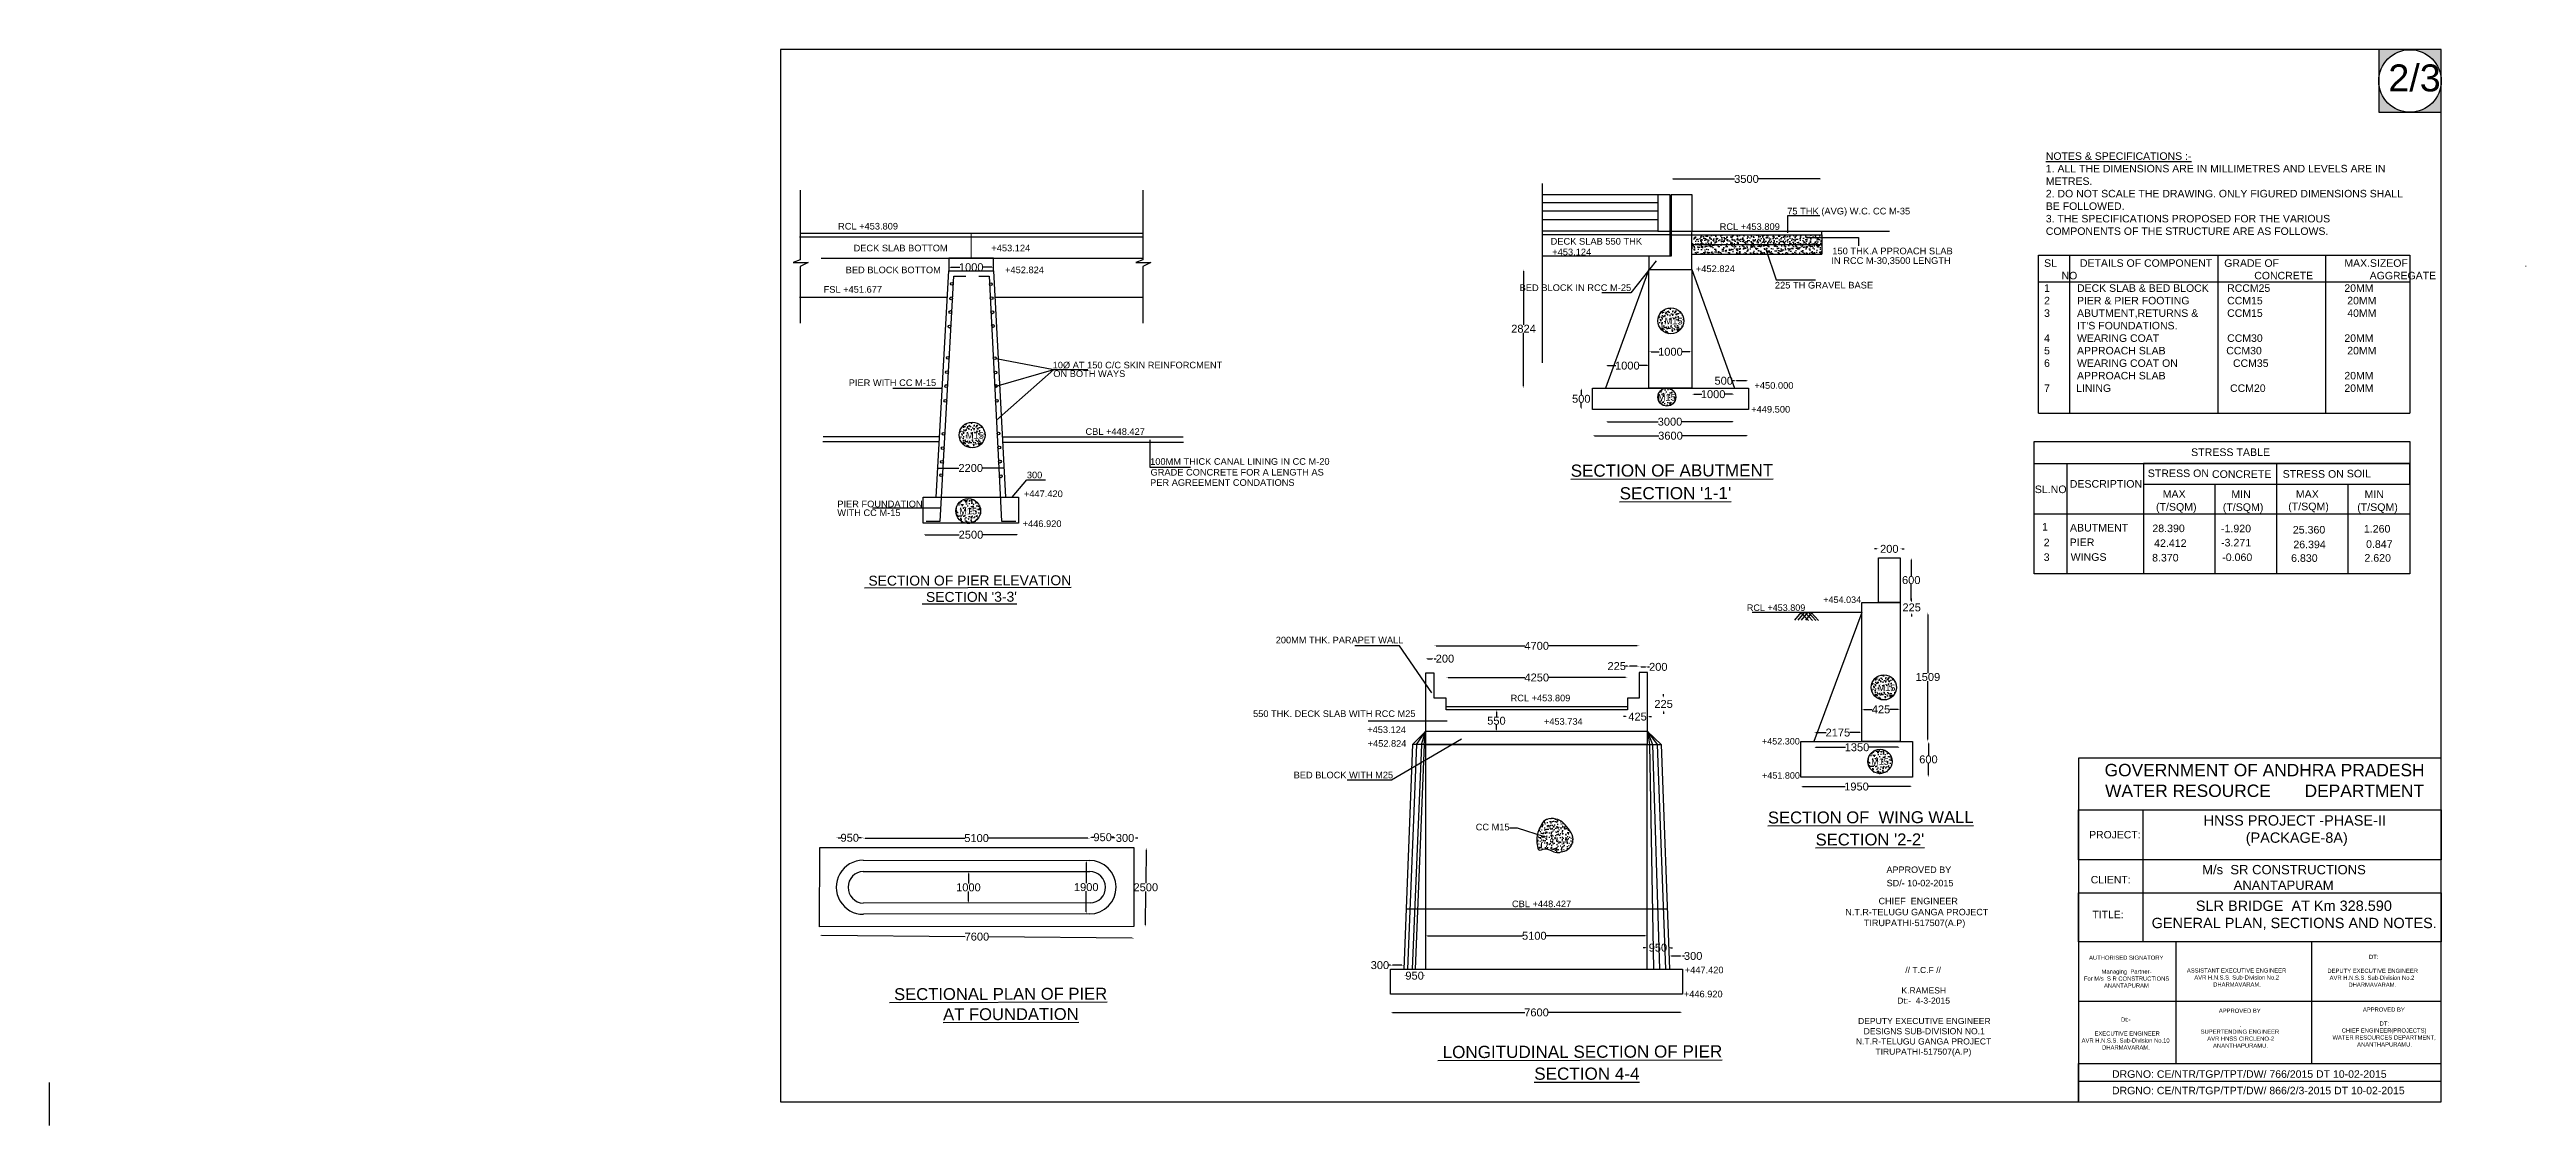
# Model space of a CAD drawing. Header units: inches. Extents: x 454975 to 486241, y -171296 to -157710.
import ezdxf

# ---------------------------------------------------------------- set-up
doc = ezdxf.new("R2010")
doc.units = ezdxf.units.IN
doc.header["$MEASUREMENT"] = 0
for name, color, linetype in [('DIMENSION', 7, 'Continuous'), ('DRAWING', 7, 'Continuous'), ('TEXT', 7, 'Continuous')]:
    doc.layers.add(name, color=color, linetype=linetype)
doc.styles.get("Standard").update_dxf_attribs({"font": 'arial.ttf'})
doc.dimstyles.new('ST100', dxfattribs={"dimtxt": 100, "dimasz": 25, "dimexe": 0, "dimexo": 300, "dimgap": 0.09, "dimtad": 0, "dimtih": 1, "dimtoh": 1, "dimdec": 0, "dimzin": 0, "dimdsep": 46, "dimtxsty": 'Standard', "dimcen": 0, "dimse1": 1, "dimse2": 1, "dimadec": 0, "dimazin": 0, "dimtfac": 1, "dimtdec": 0, "dimtofl": 0, "dimtmove": 0, "dimatfit": 3, "dimfxl": 2000, "dimtolj": 1, "dimtzin": 0, "dimarcsym": 0})

msp = doc.modelspace()

# ---------------------------------------------------------------- texts
at = {"layer": 'DRAWING', "color": 7}
for s, height, p in [('75 THK (AVG) W.C. CC M-35', 84.028, (476909.4, -159793.2)), (' RCL +453.809', 83.611, (464896.2, -159983.4)), (' RCL +453.809', 84.028, (476023.7, -159988.6)), (' DECK SLAB BOTTOM                 +453.124', 83.611, (465092.1, -160259.4)), ('DECK SLAB 550 THK ', 84.028, (473922.6, -160174.3)), ('+453.124', 84.03, (473942.7, -160309.4)), ('IN RCC M-30,3500 LENGTH', 84.028, (477466.3, -160417.4)), ('150 THK.A PPROACH SLAB', 84.028, (477478.7, -160296.5)), ('FSL +451.677', 83.611, (464746.5, -160781.4)), ('BED BLOCK BOTTOM                         +452.824', 83.611, (465025.3, -160535.3)), ('BED BLOCK IN RCC M-25', 84.028, (473531.4, -160760)), ('+452.824', 84.03, (475756, -160520.9)), ('225 TH GRAVEL BASE', 84.028, (476753.9, -160728)), ('PIER WITH CC M-15', 83.611, (465063.5, -161959.4)), ('10Ø AT 150 C/C SKIN REINFORCMENT', 83.611, (467637.3, -161736.9)), ('ON BOTH WAYS', 83.611, (467645.5, -161845.2)), ('+450.000', 84.03, (476495.4, -161994.3)), ('+449.500', 84.03, (476454.3, -162295.1)), ('CBL +448.427', 83.611, (468051.6, -162576.3)), ('100MM THICK CANAL LINING IN CC M-20', 83.611, (468867.8, -162954.5)), ('300', 83.61, (467311.5, -163124.3)), ('PER AGREEMENT CONDATIONS', 83.611, (468867.4, -163220.1)), ('GRADE CONCRETE FOR A LENGTH AS ', 83.611, (468872.9, -163090.1)), ('WITH CC M-15', 83.611, (464918.6, -163601.2)), ('PIER FOUNDATION', 83.611, (464919, -163490.3)), ('+447.420', 83.61, (467274.6, -163361.9)), ('+446.920', 83.61, (467258.4, -163739.4)), ('RCL +453.809', 81.52, (476400.2, -164798.6)), (' +454.034', 81.52, (477332.7, -164698.3)), ('200MM THK. PARAPET WALL', 83.32, (470453.2, -165208.6)), ('RCL +453.809', 83.32, (473418, -165940.6)), ('550 THK. DECK SLAB WITH RCC M25', 83.32, (470167.2, -166138.4)), ('+453.124', 83.32, (471608.3, -166340.5)), (' +453.734', 83.32, (473806.1, -166236.6)), ('+452.824', 83.32, (471613.7, -166514.2)), (' +452.300', 81.52, (476558.7, -166485.6)), ('BED BLOCK WITH M25', 83.32, (470680.1, -166912.9)), (' +451.800', 81.52, (476559.9, -166917.1)), (' CC M15', 83.32, (472945.6, -167569.4)), ('CBL +448.427', 83.32, (473435.4, -168539.6)), (' +447.420', 83.32, (475584.6, -169373.9)), (' +446.920', 83.32, (475572.9, -169678.1))]:
    msp.add_text(s, height=height, rotation=0.01749, dxfattribs=at).set_placement(p)
at = {"layer": 'DRAWING', "attachment_point": 1}
for s, insert, char_height, width in [('M15', (475360.7, -161098.1), 84.03, 225.688), ('M15', (475274.5, -162059.1), 84.03, 225.688), ('M15', (466542.3, -162540.9), 83.61, 224.569), ('CONCRETE', (482270.7, -163023.3), 95.75, 773.596), ('M15', (466456.6, -163497.1), 83.61, 224.569), ('(T/SQM)', (481564.1, -163437.5), 95.75, 524.715), ('(T/SQM)', (482407.5, -163440.5), 95.75, 524.715), ('(T/SQM)', (483233.5, -163431.5), 95.75, 524.715), ('(T/SQM)', (484104.5, -163440.5), 95.75, 524.715), ('M15', (478052.5, -165728.3), 81.52, 218.953), ('M15', (477968.9, -166660.6), 81.52, 218.953)]:
    msp.add_mtext(s, dxfattribs=dict(at, insert=insert, char_height=char_height, width=width))
at = {"layer": 'TEXT'}
for s, height, p in [('STRESS TABLE', 95.752, (482007.9, -162842.6)), ('DESCRIPTION ', 95.752, (480475.7, -163242.6)), ('STRESS ON ', 95.75, (481460.6, -163109)), ('STRESS ON ', 95.75, (483163.3, -163117.3)), ('SOIL ', 95.75, (483973, -163112.8)), ('SL.NO ', 95.75, (480034.4, -163311.4)), ('MAX', 95.75, (481648.6, -163370.9)), ('MIN', 95.75, (482515.5, -163374.2)), ('MAX', 95.75, (483329.9, -163370.9)), ('MIN', 95.75, (484196.8, -163374.2)), ('1', 95.8, (480126.2, -163784.7)), ('ABUTMENT ', 95.75, (480478.3, -163796.5)), ('28.390', 95.75, (481518.5, -163804.2)), ('-1.920', 95.75, (482385.1, -163806.3)), ('25.360', 95.75, (483291.9, -163821.9)), ('1.260', 95.75, (484188.3, -163810)), ('3', 95.8, (480147, -164168)), ('2', 95.8, (480147, -163981.5)), ('PIER', 95.75, (480474.6, -163980.1)), ('WINGS', 95.75, (480486.9, -164166.3)), ('8.370', 95.75, (481515.2, -164174.9)), ('42.412', 95.75, (481540.7, -163991.3)), ('-3.271', 95.75, (482386, -163984.7)), ('-0.060', 95.75, (482400.4, -164169.1)), ('6.830', 95.75, (483270, -164179.4)), ('26.394', 95.75, (483298.1, -164007.5)), ('2.620', 95.75, (484195.5, -164177.4)), ('0.847', 95.75, (484216.1, -164003.2)), ('APPROVED BY ', 81.634, (478162.3, -168107.6)), ('SD/- 10-02-2015', 81.634, (478164.4, -168276.1)), ('N.T.R-TELUGU GANGA PROJECT', 81.634, (477642.6, -168642.3)), ('TIRUPATHI-517507(A.P)', 81.634, (477877.1, -168778.9))]:
    msp.add_text(s, height=height, dxfattribs=at).set_placement(p)
for s, height, p in [('%%USECTION OF ABUTMENT', 153.952, (474176.4, -163105.3)), ("%%USECTION '1-1'", 153.952, (474794.4, -163390.9)), ('%%U SECTION OF PIER ELEVATION', 125.417, (465263.2, -164480.4)), ("%%U SECTION '3-3'", 125.417, (465990.1, -164685.7)), ('%%USECTION OF  WING WALL', 150, (476665.8, -167483)), ("%%USECTION '2-2'", 150, (477267.9, -167761.2)), ('%%U SECTIONAL PLAN OF PIER', 150, (465577.5, -169713.1)), ('%%UAT FOUNDATION', 150, (466254.6, -169967.4)), ('%%U LONGITUDINAL SECTION OF PIER', 154.186, (472499.9, -170446.1))]:
    msp.add_text(s, height=height, rotation=0.1412, dxfattribs=at).set_placement(p)
at = {"layer": 'TEXT', "attachment_point": 1}
for s, insert, char_height, width in [('2/3', (484497.1, -157898.8), 340.55, 643.159), ('{\\LNOTES & SPECIFICATIONS :- \\P}1. ALL THE DIMENSIONS ARE IN MILLIMETRES AND LEVELS ARE IN METRES. \\P2. DO NOT SCALE THE DRAWING. ONLY FIGURED DIMENSIONS SHALL BE FOLLOWED. \\P3. THE SPECIFICATIONS PROPOSED FOR THE VARIOUS COMPONENTS OF THE STRUCTURE ARE AS FOLLOWS.\\P ', (480173.7, -159008.7), 94.753, 4559.416), ("SL^I  DETAILS OF COMPONENT ^IGRADE OF      ^I^IMAX.SIZEOF ^I^I^I^I.                NO^I^I^I^I^I^ICONCRETE^I                   AGGREGATE \\P1^I DECK SLAB & BED BLOCK^I RCCM25^I^I^I20MM\\P2^I PIER & PIER FOOTING^I^I CCM15^I^I^I 20MM\\P3^I ABUTMENT,RETURNS &^I CCM15^I^I^I 40MM \\P^I IT'S FOUNDATIONS.^I^I \\P4 ^I WEARING COAT^I^I^I CCM30^I^I^I20MM\\P5 ^I APPROACH SLAB^I           CCM30 ^I^I^I 20MM\\P6 ^I WEARING COAT ON^I^I   CCM35\\P^I APPROACH SLAB^I^I^I^I^I  ^I20MM \\P7         LINING^I^I^I^I  CCM20^I^I^I20MM ", (480151.8, -160359.4), 94.7534, 6417.655), ('PROJECT:', (480721.3, -167577.5), 93.84, 875.564), ('CLIENT:', (480741.2, -168145.5), 93.84, 875.564), ('\\pi480.36;M/s  SR CONSTRUCTIONS \\P\\pi878.42;ANANTAPURAM', (481666.4, -168006.7), 117.804, 3006.23), ('CHIEF  ENGINEER', (478062.5, -168421.2), 81.634, 2292.728), ('\\pi798.57;SLR BRIDGE  AT Km 328.590\\P\\pi240.37;GENERAL PLAN, SECTIONS AND NOTES.', (481269.3, -168456.2), 130.618, 4054.743), ('TITLE:', (480762.8, -168585.3), 93.84, 508.86), ('\\pi1248.6;  DT:\\P\\pi1325.3;\\P\\pi743.65; DEPUTY EXECUTIVE ENGINEER\\P\\pi792.19;AVR H.N.S.S. Sub-Division No.2\\P\\pi1030.1;DHARMAVARAM.', (482963.6, -169140.5), 52.807, 2650.52), ('\\pi1714.5;// T.C.F //\\P\\pi1939.4;\\P\\pi1665.8;K.RAMESH\\P\\pi1612.7;Dt:-  4-3-2015\\P\\pi1939.4;\\P\\pi1088.3; DEPUTY EXECUTIVE ENGINEER\\P\\pi1188.7;DESIGNS SUB-DIVISION NO.1\\P\\pi1089.9;N.T.R-TELUGU GANGA PROJECT\\P\\pi1336.7;TIRUPATHI-517507(A.P)', (476685.5, -169294.3), 77.279, 3878.878), ('\\pi856.23;AUTHORISED SIGNATORY\\P\\pi1325.3;\\P\\pi1013.4;Managing  Partner-\\P\\pi791.27;For M/s  S R CONSTRUCTIONS\\P\\pi1045.2;ANANTAPURAM', (479863.2, -169150.8), 52.807, 2650.52), ('\\pi1325.3;\\P\\P\\pi698.55;ASSISTANT EXECUTIVE ENGINEER\\P\\pi792.19;AVR H.N.S.S. Sub-Division No.2\\P\\pi1030.1;DHARMAVARAM.', (481255.7, -169136.4), 52.807, 2650.52), ('\\pi1269.8;Dt:- \\P\\pi1325.3;\\P\\pi893.26;  EXECUTIVE ENGINEER\\P\\pi771.49;AVR H.N.S.S. Sub-Division No.10\\P\\pi1030.1;DHARMAVARAM.', (479853.9, -169932.2), 52.807, 2650.52), ('\\pi1061.1;APPROVED BY\\P\\pi1325.3;\\P\\pi1321.6;.  \\P\\pi831.41;SUPERTENDING ENGINEER                \\P\\pi894.74; AVR HNSS CIRCLENO-2\\P\\pi0;^I^I^I^I       ANANTHAPURAMU.', (481296.4, -169820.9), 52.807, 2650.52), ('\\pi1061.1;APPROVED BY\\P\\pi1325.3;\\P\\pi1271.9;DT:   \\P\\pi793.56;CHIEF ENGINEER(PROJECTS)                \\P\\pi677.3;WATER RESOURCES DEPARTMENT,\\P\\pi0;^I^I^I^I       ANANTHAPURAMU.', (483114.9, -169806), 52.807, 2650.52), ('{\\L SECTION 4-4 }', (473656.6, -170564.8), 154.186, 1600.288), ('\\pi977.19;DRGNO: CE/NTR/TGP/TPT/DW/ 766/2015 DT 10-02-2015', (480032.2, -170599.3), 94.81, 5405.642), ('\\pi863.07;DRGNO: CE/NTR/TGP/TPT/DW/ 866/2/3-2015 DT 10-02-2015', (480145.7, -170807.4), 94.81, 5405.642)]:
    msp.add_mtext(s, dxfattribs=dict(at, insert=insert, char_height=char_height, width=width))
at = {"layer": 'TEXT', "color": 7, "width": 4470.077, "attachment_point": 5}
for s, insert, char_height in [('GOVERNMENT OF ANDHRA PRADESH\\PWATER RESOURCE       DEPARTMENT', (482935.1, -166940.2), 156.742), ('HNSS PROJECT -PHASE-II\\P (PACKAGE-8A)', (483316, -167572.2), 130.618)]:
    msp.add_mtext(s, dxfattribs=dict(at, insert=insert, char_height=char_height))

# ---------------------------------------------------------------- blocks, each defined once
blk = doc.blocks.new('*D45')
at = {"layer": 'Defpoints', "color": 0, "ltscale": 0.4, "transparency": 16777216}
for p in [(466325, -160554), (466893, -160460), (466893, -160558)]:
    blk.add_point(p, dxfattribs=at)
at = {"layer": 'TEXT', "color": 0, "lineweight": -2, "ltscale": 0.4, "transparency": 16777216}
for p, q in [((466350, -160460), (466464, -160460)), ((466868, -160460), (466753, -160460))]:
    blk.add_line(p, q, dxfattribs=at)
at = {"layer": 'TEXT', "color": 0, "ltscale": 0.4, "transparency": 16777216}
for points in [[(466350, -160456), (466350, -160464), (466325, -160460)], [(466868, -160456), (466868, -160464), (466893, -160460)]]:
    blk.add_solid(points, dxfattribs=at)
at = {"layer": 'TEXT', "color": 0, "ltscale": 0.4, "transparency": 16777216, "insert": (466609, -160460), "char_height": 100, "attachment_point": 5}
blk.add_mtext('\\A1;1000', dxfattribs=at)
blk = doc.blocks.new('*D46')
at = {"layer": 'Defpoints', "color": 0, "ltscale": 0.4, "transparency": 16777216}
for p in [(467042, -162995), (466165, -163364), (467042, -163364)]:
    blk.add_point(p, dxfattribs=at)
at = {"layer": 'TEXT', "color": 0, "lineweight": -2, "ltscale": 0.4, "transparency": 16777216}
for p, q in [((466190, -162995), (466453, -162995)), ((467017, -162995), (466754, -162995))]:
    blk.add_line(p, q, dxfattribs=at)
at = {"layer": 'TEXT', "color": 0, "ltscale": 0.4, "transparency": 16777216}
for points in [[(466190, -162991), (466190, -162999), (466165, -162995)], [(467017, -162991), (467017, -162999), (467042, -162995)]]:
    blk.add_solid(points, dxfattribs=at)
at = {"layer": 'TEXT', "color": 0, "ltscale": 0.4, "transparency": 16777216, "insert": (466603, -162995), "char_height": 100, "attachment_point": 5}
blk.add_mtext('\\A1;2200', dxfattribs=at)
blk = doc.blocks.new('*D47')
at = {"layer": 'Defpoints', "color": 0, "ltscale": 0.4, "transparency": 16777216}
for p in [(466004, -163693), (467208, -163693), (467208, -163837)]:
    blk.add_point(p, dxfattribs=at)
at = {"layer": 'TEXT', "color": 0, "lineweight": -2, "ltscale": 0.4, "transparency": 16777216}
for p, q in [((466029, -163837), (466456, -163837)), ((467183, -163837), (466756, -163837))]:
    blk.add_line(p, q, dxfattribs=at)
at = {"layer": 'TEXT', "color": 0, "ltscale": 0.4, "transparency": 16777216}
for points in [[(466029, -163833), (466029, -163841), (466004, -163837)], [(467183, -163833), (467183, -163841), (467208, -163837)]]:
    blk.add_solid(points, dxfattribs=at)
at = {"layer": 'TEXT', "color": 0, "ltscale": 0.4, "transparency": 16777216, "insert": (466606, -163837), "char_height": 100, "attachment_point": 5}
blk.add_mtext('\\A1;2500', dxfattribs=at)
blk = doc.blocks.new('*D50')
at = {"layer": 'Defpoints', "color": 0, "ltscale": 0.4, "transparency": 16777216}
for p in [(477346, -159345), (475444, -159544), (477346, -160002)]:
    blk.add_point(p, dxfattribs=at)
at = {"layer": 'DIMENSION', "color": 0, "lineweight": -2, "ltscale": 0.4, "transparency": 16777216}
for p, q in [((475469, -159345), (476246, -159345)), ((477321, -159345), (476544, -159345))]:
    blk.add_line(p, q, dxfattribs=at)
at = {"layer": 'DIMENSION', "color": 0, "ltscale": 0.4, "transparency": 16777216}
for points in [[(475469, -159341), (475469, -159349), (475444, -159345)], [(477321, -159341), (477321, -159349), (477346, -159345)]]:
    blk.add_solid(points, dxfattribs=at)
at = {"layer": 'DIMENSION', "color": 0, "ltscale": 0.4, "transparency": 16777216, "insert": (476395, -159345), "char_height": 100, "attachment_point": 5}
blk.add_mtext('\\A1;3500', dxfattribs=at)
blk = doc.blocks.new('*D51')
at = {"layer": 'Defpoints', "color": 0, "ltscale": 0.4, "transparency": 16777216}
for p in [(475165, -161527), (475706, -161527), (475706, -161527)]:
    blk.add_point(p, dxfattribs=at)
at = {"layer": 'DIMENSION', "color": 0, "lineweight": -2, "ltscale": 0.4, "transparency": 16777216}
for p, q in [((475190, -161527), (475291, -161527)), ((475681, -161527), (475580, -161527))]:
    blk.add_line(p, q, dxfattribs=at)
at = {"layer": 'DIMENSION', "color": 0, "ltscale": 0.4, "transparency": 16777216}
for points in [[(475190, -161523), (475190, -161531), (475165, -161527)], [(475681, -161523), (475681, -161531), (475706, -161527)]]:
    blk.add_solid(points, dxfattribs=at)
at = {"layer": 'DIMENSION', "color": 0, "ltscale": 0.4, "transparency": 16777216, "insert": (475435, -161527), "char_height": 100, "attachment_point": 5}
blk.add_mtext('\\A1;1000', dxfattribs=at)
blk = doc.blocks.new('*D52')
at = {"layer": 'Defpoints', "color": 0, "ltscale": 0.4, "transparency": 16777216}
for p in [(474617, -161702), (474617, -161985), (475165, -161985)]:
    blk.add_point(p, dxfattribs=at)
at = {"layer": 'DIMENSION', "color": 0, "lineweight": -2, "ltscale": 0.4, "transparency": 16777216}
for p, q in [((474642, -161702), (474746, -161702)), ((475140, -161702), (475035, -161702))]:
    blk.add_line(p, q, dxfattribs=at)
at = {"layer": 'DIMENSION', "color": 0, "ltscale": 0.4, "transparency": 16777216}
for points in [[(474642, -161698), (474642, -161706), (474617, -161702)], [(475140, -161698), (475140, -161706), (475165, -161702)]]:
    blk.add_solid(points, dxfattribs=at)
at = {"layer": 'DIMENSION', "color": 0, "ltscale": 0.4, "transparency": 16777216, "insert": (474891, -161702), "char_height": 100, "attachment_point": 5}
blk.add_mtext('\\A1;1000', dxfattribs=at)
blk = doc.blocks.new('*D53')
at = {"layer": 'Defpoints', "color": 0, "ltscale": 0.4, "transparency": 16777216}
for p in [(475706, -161985), (476243, -161985), (476243, -162063)]:
    blk.add_point(p, dxfattribs=at)
at = {"layer": 'DIMENSION', "color": 0, "lineweight": -2, "ltscale": 0.4, "transparency": 16777216}
for p, q in [((475731, -162063), (475830, -162063)), ((476218, -162063), (476119, -162063))]:
    blk.add_line(p, q, dxfattribs=at)
at = {"layer": 'DIMENSION', "color": 0, "ltscale": 0.4, "transparency": 16777216}
for points in [[(475731, -162059), (475731, -162067), (475706, -162063)], [(476218, -162059), (476218, -162067), (476243, -162063)]]:
    blk.add_solid(points, dxfattribs=at)
at = {"layer": 'DIMENSION', "color": 0, "ltscale": 0.4, "transparency": 16777216, "insert": (475974, -162063), "char_height": 100, "attachment_point": 5}
blk.add_mtext('\\A1;1000', dxfattribs=at)
blk = doc.blocks.new('*D54')
at = {"layer": 'Defpoints', "color": 0, "ltscale": 0.4, "transparency": 16777216}
for p in [(476243, -161893), (476243, -161985), (476420, -161985)]:
    blk.add_point(p, dxfattribs=at)
at = {"layer": 'DIMENSION', "color": 0, "lineweight": -2, "ltscale": 0.4, "transparency": 16777216}
for p, q in [((476243, -161893), (476218, -161893)), ((476395, -161893), (476268, -161893))]:
    blk.add_line(p, q, dxfattribs=at)
at = {"layer": 'DIMENSION', "color": 0, "ltscale": 0.4, "transparency": 16777216}
for points in [[(476268, -161889), (476268, -161897), (476243, -161893)], [(476395, -161889), (476395, -161897), (476420, -161893)]]:
    blk.add_solid(points, dxfattribs=at)
at = {"layer": 'DIMENSION', "color": 0, "ltscale": 0.4, "transparency": 16777216, "insert": (476108, -161893), "char_height": 100, "attachment_point": 5}
blk.add_mtext('\\A1;500', dxfattribs=at)
blk = doc.blocks.new('*D55')
at = {"layer": 'Defpoints', "color": 0, "ltscale": 0.4, "transparency": 16777216}
for p in [(474310, -162256), (474452, -161985), (474452, -162256)]:
    blk.add_point(p, dxfattribs=at)
at = {"layer": 'DIMENSION', "color": 0, "lineweight": -2, "ltscale": 0.4, "transparency": 16777216}
for p, q in [((474310, -162010), (474310, -162070)), ((474310, -162231), (474310, -162172))]:
    blk.add_line(p, q, dxfattribs=at)
at = {"layer": 'DIMENSION', "color": 0, "ltscale": 0.4, "transparency": 16777216}
for points in [[(474305, -162010), (474314, -162010), (474310, -161985)], [(474305, -162231), (474314, -162231), (474310, -162256)]]:
    blk.add_solid(points, dxfattribs=at)
at = {"layer": 'DIMENSION', "color": 0, "ltscale": 0.4, "transparency": 16777216, "insert": (474310, -162121), "char_height": 100, "attachment_point": 5}
blk.add_mtext('\\A1;500', dxfattribs=at)
blk = doc.blocks.new('*D48')
at = {"layer": 'Defpoints', "color": 0, "ltscale": 0.4, "transparency": 16777216}
for p in [(474617, -161985), (476243, -161985), (476243, -162410)]:
    blk.add_point(p, dxfattribs=at)
at = {"layer": 'DIMENSION', "color": 0, "lineweight": -2, "ltscale": 0.4, "transparency": 16777216}
for p, q in [((474642, -162410), (475281, -162410)), ((476218, -162410), (475579, -162410))]:
    blk.add_line(p, q, dxfattribs=at)
at = {"layer": 'DIMENSION', "color": 0, "ltscale": 0.4, "transparency": 16777216}
for points in [[(474642, -162406), (474642, -162414), (474617, -162410)], [(476218, -162406), (476218, -162414), (476243, -162410)]]:
    blk.add_solid(points, dxfattribs=at)
at = {"layer": 'DIMENSION', "color": 0, "ltscale": 0.4, "transparency": 16777216, "insert": (475430, -162410), "char_height": 100, "attachment_point": 5}
blk.add_mtext('\\A1;3000', dxfattribs=at)
blk = doc.blocks.new('*D56')
at = {"layer": 'Defpoints', "color": 0, "ltscale": 0.4, "transparency": 16777216}
for p in [(474452, -162256), (476420, -162256), (476420, -162587)]:
    blk.add_point(p, dxfattribs=at)
at = {"layer": 'DIMENSION', "color": 0, "lineweight": -2, "ltscale": 0.4, "transparency": 16777216}
for p, q in [((474478, -162587), (475287, -162587)), ((476395, -162587), (475585, -162587))]:
    blk.add_line(p, q, dxfattribs=at)
at = {"layer": 'DIMENSION', "color": 0, "ltscale": 0.4, "transparency": 16777216}
for points in [[(474478, -162583), (474478, -162592), (474452, -162587)], [(476395, -162583), (476395, -162592), (476420, -162587)]]:
    blk.add_solid(points, dxfattribs=at)
at = {"layer": 'DIMENSION', "color": 0, "ltscale": 0.4, "transparency": 16777216, "insert": (475436, -162587), "char_height": 100, "attachment_point": 5}
blk.add_mtext('\\A1;3600', dxfattribs=at)
blk = doc.blocks.new('*D49')
at = {"layer": 'Defpoints', "color": 0, "ltscale": 0.4, "transparency": 16777216}
for p in [(473581, -160486), (475169, -160486), (474452, -161985)]:
    blk.add_point(p, dxfattribs=at)
at = {"layer": 'DIMENSION', "color": 0, "lineweight": -2, "ltscale": 0.4, "transparency": 16777216}
for p, q in [((473581, -160511), (473581, -161185)), ((473581, -161960), (473581, -161287))]:
    blk.add_line(p, q, dxfattribs=at)
at = {"layer": 'DIMENSION', "color": 0, "ltscale": 0.4, "transparency": 16777216}
for points in [[(473577, -160511), (473585, -160511), (473581, -160486)], [(473577, -161960), (473585, -161960), (473581, -161985)]]:
    blk.add_solid(points, dxfattribs=at)
at = {"layer": 'DIMENSION', "color": 0, "ltscale": 0.4, "transparency": 16777216, "insert": (473581, -161236), "char_height": 100, "attachment_point": 5}
blk.add_mtext('\\A1;2824', dxfattribs=at)
blk = doc.blocks.new('*D60')
at = {"layer": 'Defpoints', "color": 0, "ltscale": 0.4, "transparency": 16777216}
for p in [(478063, -164128), (478334, -164016), (478334, -164128)]:
    blk.add_point(p, dxfattribs=at)
at = {"layer": 'DIMENSION', "color": 0, "lineweight": -2, "ltscale": 0.4, "transparency": 16777216}
for p, q in [((478038, -164016), (478013, -164016)), ((478359, -164016), (478384, -164016))]:
    blk.add_line(p, q, dxfattribs=at)
at = {"layer": 'DIMENSION', "color": 0, "ltscale": 0.4, "transparency": 16777216}
for points in [[(478038, -164011), (478038, -164020), (478063, -164016)], [(478359, -164011), (478359, -164020), (478334, -164016)]]:
    blk.add_solid(points, dxfattribs=at)
at = {"layer": 'DIMENSION', "color": 0, "ltscale": 0.4, "transparency": 16777216, "insert": (478198, -164016), "char_height": 100, "attachment_point": 5}
blk.add_mtext('\\A1;200', dxfattribs=at)
blk = doc.blocks.new('*D61')
at = {"layer": 'Defpoints', "color": 0, "ltscale": 0.4, "transparency": 16777216}
for p in [(478334, -164691), (477852, -164819), (478480, -164819)]:
    blk.add_point(p, dxfattribs=at)
at = {"layer": 'DIMENSION', "color": 0, "lineweight": -2, "ltscale": 0.4, "transparency": 16777216}
for p, q in [((478480, -164666), (478480, -164641)), ((478480, -164844), (478480, -164869))]:
    blk.add_line(p, q, dxfattribs=at)
at = {"layer": 'DIMENSION', "color": 0, "ltscale": 0.4, "transparency": 16777216}
for points in [[(478475, -164666), (478484, -164666), (478480, -164691)], [(478475, -164844), (478484, -164844), (478480, -164819)]]:
    blk.add_solid(points, dxfattribs=at)
at = {"layer": 'DIMENSION', "color": 0, "ltscale": 0.4, "transparency": 16777216, "insert": (478480, -164755), "char_height": 100, "attachment_point": 5}
blk.add_mtext('\\A1;225', dxfattribs=at)
blk = doc.blocks.new('*D62')
at = {"layer": 'Defpoints', "color": 0, "ltscale": 0.4, "transparency": 16777216}
for p in [(477852, -164819), (477852, -166449), (478685, -166449)]:
    blk.add_point(p, dxfattribs=at)
at = {"layer": 'DIMENSION', "color": 0, "lineweight": -2, "ltscale": 0.4, "transparency": 16777216}
for p, q in [((478685, -164844), (478685, -165583)), ((478685, -166424), (478685, -165685))]:
    blk.add_line(p, q, dxfattribs=at)
at = {"layer": 'DIMENSION', "color": 0, "ltscale": 0.4, "transparency": 16777216}
for points in [[(478681, -164844), (478689, -164844), (478685, -164819)], [(478681, -166424), (478689, -166424), (478685, -166449)]]:
    blk.add_solid(points, dxfattribs=at)
at = {"layer": 'DIMENSION', "color": 0, "ltscale": 0.4, "transparency": 16777216, "insert": (478685, -165634), "char_height": 100, "attachment_point": 5}
blk.add_mtext('\\A1;1509', dxfattribs=at)
blk = doc.blocks.new('*D63')
at = {"layer": 'Defpoints', "color": 0, "ltscale": 0.4, "transparency": 16777216}
for p in [(478489, -166449), (478489, -166899), (478692, -166899)]:
    blk.add_point(p, dxfattribs=at)
at = {"layer": 'DIMENSION', "color": 0, "lineweight": -2, "ltscale": 0.4, "transparency": 16777216}
for p, q in [((478692, -166474), (478692, -166623)), ((478692, -166874), (478692, -166725))]:
    blk.add_line(p, q, dxfattribs=at)
at = {"layer": 'DIMENSION', "color": 0, "ltscale": 0.4, "transparency": 16777216}
for points in [[(478688, -166474), (478696, -166474), (478692, -166449)], [(478688, -166874), (478696, -166874), (478692, -166899)]]:
    blk.add_solid(points, dxfattribs=at)
at = {"layer": 'DIMENSION', "color": 0, "ltscale": 0.4, "transparency": 16777216, "insert": (478692, -166674), "char_height": 100, "attachment_point": 5}
blk.add_mtext('\\A1;600', dxfattribs=at)
blk = doc.blocks.new('*D64')
at = {"layer": 'Defpoints', "color": 0, "ltscale": 0.4, "transparency": 16777216}
for p in [(477246, -166449), (478334, -166449), (478334, -166521)]:
    blk.add_point(p, dxfattribs=at)
at = {"layer": 'DIMENSION', "color": 0, "lineweight": -2, "ltscale": 0.4, "transparency": 16777216}
for p, q in [((477271, -166521), (477646, -166521)), ((478309, -166521), (477935, -166521))]:
    blk.add_line(p, q, dxfattribs=at)
at = {"layer": 'DIMENSION', "color": 0, "ltscale": 0.4, "transparency": 16777216}
for points in [[(477271, -166517), (477271, -166525), (477246, -166521)], [(478309, -166517), (478309, -166525), (478334, -166521)]]:
    blk.add_solid(points, dxfattribs=at)
at = {"layer": 'DIMENSION', "color": 0, "ltscale": 0.4, "transparency": 16777216, "insert": (477790, -166521), "char_height": 100, "attachment_point": 5}
blk.add_mtext('\\A1;1350', dxfattribs=at)
blk = doc.blocks.new('*D57')
at = {"layer": 'Defpoints', "color": 0, "ltscale": 0.4, "transparency": 16777216}
for p in [(477080, -166899), (478489, -166899), (478489, -167017)]:
    blk.add_point(p, dxfattribs=at)
at = {"layer": 'DIMENSION', "color": 0, "lineweight": -2, "ltscale": 0.4, "transparency": 16777216}
for p, q in [((477104, -167017), (477640, -167017)), ((478464, -167017), (477929, -167017))]:
    blk.add_line(p, q, dxfattribs=at)
at = {"layer": 'DIMENSION', "color": 0, "ltscale": 0.4, "transparency": 16777216}
for points in [[(477104, -167013), (477104, -167021), (477080, -167017)], [(478464, -167013), (478464, -167021), (478489, -167017)]]:
    blk.add_solid(points, dxfattribs=at)
at = {"layer": 'DIMENSION', "color": 0, "ltscale": 0.4, "transparency": 16777216, "insert": (477784, -167017), "char_height": 100, "attachment_point": 5}
blk.add_mtext('\\A1;1950', dxfattribs=at)
blk = doc.blocks.new('*D58')
at = {"layer": 'Defpoints', "color": 0, "ltscale": 0.4, "transparency": 16777216}
for p in [(477246, -166449), (477852, -166335), (477852, -166449)]:
    blk.add_point(p, dxfattribs=at)
at = {"layer": 'DIMENSION', "color": 0, "lineweight": -2, "ltscale": 0.4, "transparency": 16777216}
for p, q in [((477271, -166335), (477399, -166335)), ((477827, -166335), (477700, -166335))]:
    blk.add_line(p, q, dxfattribs=at)
at = {"layer": 'DIMENSION', "color": 0, "ltscale": 0.4, "transparency": 16777216}
for points in [[(477271, -166331), (477271, -166339), (477246, -166335)], [(477827, -166331), (477827, -166339), (477852, -166335)]]:
    blk.add_solid(points, dxfattribs=at)
at = {"layer": 'DIMENSION', "color": 0, "ltscale": 0.4, "transparency": 16777216, "insert": (477549, -166335), "char_height": 100, "attachment_point": 5}
blk.add_mtext('\\A1;2175', dxfattribs=at)
blk = doc.blocks.new('*D65')
at = {"layer": 'Defpoints', "color": 0, "ltscale": 0.4, "transparency": 16777216}
for p in [(477852, -166043), (478334, -166043), (478334, -166043)]:
    blk.add_point(p, dxfattribs=at)
at = {"layer": 'DIMENSION', "color": 0, "lineweight": -2, "ltscale": 0.4, "transparency": 16777216}
for p, q in [((477877, -166043), (477980, -166043)), ((478309, -166043), (478206, -166043))]:
    blk.add_line(p, q, dxfattribs=at)
at = {"layer": 'DIMENSION', "color": 0, "ltscale": 0.4, "transparency": 16777216}
for points in [[(477877, -166038), (477877, -166047), (477852, -166043)], [(478309, -166038), (478309, -166047), (478334, -166043)]]:
    blk.add_solid(points, dxfattribs=at)
at = {"layer": 'DIMENSION', "color": 0, "ltscale": 0.4, "transparency": 16777216, "insert": (478093, -166043), "char_height": 100, "attachment_point": 5}
blk.add_mtext('\\A1;425', dxfattribs=at)
blk = doc.blocks.new('*D59')
at = {"layer": 'Defpoints', "color": 0, "ltscale": 0.4, "transparency": 16777216}
for p in [(478334, -164128), (478475, -164128), (478334, -164691)]:
    blk.add_point(p, dxfattribs=at)
at = {"layer": 'DRAWING', "color": 0, "lineweight": -2, "ltscale": 0.4, "transparency": 16777216}
for p, q in [((478475, -164153), (478475, -164358)), ((478475, -164666), (478475, -164461))]:
    blk.add_line(p, q, dxfattribs=at)
at = {"layer": 'DRAWING', "color": 0, "ltscale": 0.4, "transparency": 16777216}
for points in [[(478471, -164153), (478479, -164153), (478475, -164128)], [(478471, -164666), (478479, -164666), (478475, -164691)]]:
    blk.add_solid(points, dxfattribs=at)
at = {"layer": 'DRAWING', "color": 0, "ltscale": 0.4, "transparency": 16777216, "insert": (478475, -164410), "char_height": 100, "attachment_point": 5}
blk.add_mtext('\\A1;600', dxfattribs=at)
blk = doc.blocks.new('*D67')
at = {"layer": 'Defpoints', "color": 0, "ltscale": 0.4, "transparency": 16777216}
for p in [(472344, -165587), (472453, -165402), (472453, -165587)]:
    blk.add_point(p, dxfattribs=at)
at = {"layer": 'DIMENSION', "color": 0, "lineweight": -2, "ltscale": 0.4, "transparency": 16777216}
for p, q in [((472369, -165402), (472428, -165402)), ((472453, -165402), (472478, -165402))]:
    blk.add_line(p, q, dxfattribs=at)
at = {"layer": 'DIMENSION', "color": 0, "ltscale": 0.4, "transparency": 16777216}
for points in [[(472369, -165398), (472369, -165406), (472344, -165402)], [(472428, -165398), (472428, -165406), (472453, -165402)]]:
    blk.add_solid(points, dxfattribs=at)
at = {"layer": 'DIMENSION', "color": 0, "ltscale": 0.4, "transparency": 16777216, "insert": (472589, -165402), "char_height": 100, "attachment_point": 5}
blk.add_mtext('\\A1;200', dxfattribs=at)
blk = doc.blocks.new('*D68')
at = {"layer": 'Defpoints', "color": 0, "ltscale": 0.4, "transparency": 16777216}
for p in [(474894, -165640), (472603, -165901), (474894, -165899)]:
    blk.add_point(p, dxfattribs=at)
at = {"layer": 'DIMENSION', "color": 0, "lineweight": -2, "ltscale": 0.4, "transparency": 16777216}
for p, q in [((472628, -165640), (473597, -165640)), ((474869, -165640), (473899, -165640))]:
    blk.add_line(p, q, dxfattribs=at)
at = {"layer": 'DIMENSION', "color": 0, "ltscale": 0.4, "transparency": 16777216}
for points in [[(472628, -165636), (472628, -165644), (472603, -165640)], [(474869, -165636), (474869, -165644), (474894, -165640)]]:
    blk.add_solid(points, dxfattribs=at)
at = {"layer": 'DIMENSION', "color": 0, "ltscale": 0.4, "transparency": 16777216, "insert": (473748, -165640), "char_height": 100, "attachment_point": 5}
blk.add_mtext('\\A1;4250', dxfattribs=at)
blk = doc.blocks.new('*D69')
at = {"layer": 'Defpoints', "color": 0, "ltscale": 0.4, "transparency": 16777216}
for p in [(475042, -165240), (472453, -165587), (475042, -166203)]:
    blk.add_point(p, dxfattribs=at)
at = {"layer": 'DIMENSION', "color": 0, "lineweight": -2, "ltscale": 0.4, "transparency": 16777216}
for p, q in [((472478, -165240), (473596, -165240)), ((475017, -165240), (473899, -165240))]:
    blk.add_line(p, q, dxfattribs=at)
at = {"layer": 'DIMENSION', "color": 0, "ltscale": 0.4, "transparency": 16777216}
for points in [[(472478, -165236), (472478, -165244), (472453, -165240)], [(475017, -165236), (475017, -165244), (475042, -165240)]]:
    blk.add_solid(points, dxfattribs=at)
at = {"layer": 'DIMENSION', "color": 0, "ltscale": 0.4, "transparency": 16777216, "insert": (473747, -165240), "char_height": 100, "attachment_point": 5}
blk.add_mtext('\\A1;4700', dxfattribs=at)
blk = doc.blocks.new('*D70')
at = {"layer": 'Defpoints', "color": 0, "ltscale": 0.4, "transparency": 16777216}
for p in [(474894, -165496), (474894, -165640), (475042, -165633)]:
    blk.add_point(p, dxfattribs=at)
at = {"layer": 'DIMENSION', "color": 0, "lineweight": -2, "ltscale": 0.4, "transparency": 16777216}
for p, q in [((474894, -165496), (474869, -165496)), ((475017, -165496), (474919, -165496))]:
    blk.add_line(p, q, dxfattribs=at)
at = {"layer": 'DIMENSION', "color": 0, "ltscale": 0.4, "transparency": 16777216}
for points in [[(474919, -165492), (474919, -165500), (474894, -165496)], [(475017, -165492), (475017, -165500), (475042, -165496)]]:
    blk.add_solid(points, dxfattribs=at)
at = {"layer": 'DIMENSION', "color": 0, "ltscale": 0.4, "transparency": 16777216, "insert": (474757, -165496), "char_height": 100, "attachment_point": 5}
blk.add_mtext('\\A1;225', dxfattribs=at)
blk = doc.blocks.new('*D71')
at = {"layer": 'Defpoints', "color": 0, "ltscale": 0.4, "transparency": 16777216}
for p in [(475042, -165575), (475146, -165506), (475146, -165575)]:
    blk.add_point(p, dxfattribs=at)
at = {"layer": 'DIMENSION', "color": 0, "lineweight": -2, "ltscale": 0.4, "transparency": 16777216}
for p, q in [((475067, -165506), (475121, -165506)), ((475146, -165506), (475171, -165506))]:
    blk.add_line(p, q, dxfattribs=at)
at = {"layer": 'DIMENSION', "color": 0, "ltscale": 0.4, "transparency": 16777216}
for points in [[(475067, -165502), (475067, -165511), (475042, -165506)], [(475121, -165502), (475121, -165511), (475146, -165506)]]:
    blk.add_solid(points, dxfattribs=at)
at = {"layer": 'DIMENSION', "color": 0, "ltscale": 0.4, "transparency": 16777216, "insert": (475282, -165506), "char_height": 100, "attachment_point": 5}
blk.add_mtext('\\A1;200', dxfattribs=at)
blk = doc.blocks.new('*D72')
at = {"layer": 'Defpoints', "color": 0, "ltscale": 0.4, "transparency": 16777216}
for p in [(474894, -166049), (475146, -166049), (475146, -166134)]:
    blk.add_point(p, dxfattribs=at)
at = {"layer": 'DIMENSION', "color": 0, "lineweight": -2, "ltscale": 0.4, "transparency": 16777216}
for p, q in [((474869, -166134), (474844, -166134)), ((475171, -166134), (475196, -166134))]:
    blk.add_line(p, q, dxfattribs=at)
at = {"layer": 'DIMENSION', "color": 0, "ltscale": 0.4, "transparency": 16777216}
for points in [[(474869, -166130), (474869, -166138), (474894, -166134)], [(475171, -166130), (475171, -166138), (475146, -166134)]]:
    blk.add_solid(points, dxfattribs=at)
at = {"layer": 'DIMENSION', "color": 0, "ltscale": 0.4, "transparency": 16777216, "insert": (475020, -166134), "char_height": 100, "attachment_point": 5}
blk.add_mtext('\\A1;425', dxfattribs=at)
blk = doc.blocks.new('*D66')
at = {"layer": 'Defpoints', "color": 0, "ltscale": 0.4, "transparency": 16777216}
for p in [(474894, -165899), (474894, -166049), (475349, -166049)]:
    blk.add_point(p, dxfattribs=at)
at = {"layer": 'DIMENSION', "color": 0, "lineweight": -2, "ltscale": 0.4, "transparency": 16777216}
for p, q in [((475349, -165874), (475349, -165849)), ((475349, -166074), (475349, -166099))]:
    blk.add_line(p, q, dxfattribs=at)
at = {"layer": 'DIMENSION', "color": 0, "ltscale": 0.4, "transparency": 16777216}
for points in [[(475345, -165874), (475353, -165874), (475349, -165899)], [(475345, -166074), (475353, -166074), (475349, -166049)]]:
    blk.add_solid(points, dxfattribs=at)
at = {"layer": 'DIMENSION', "color": 0, "ltscale": 0.4, "transparency": 16777216, "insert": (475349, -165974), "char_height": 100, "attachment_point": 5}
blk.add_mtext('\\A1;225', dxfattribs=at)
blk = doc.blocks.new('*D73')
at = {"layer": 'Defpoints', "color": 0, "ltscale": 0.4, "transparency": 16777216}
for p in [(473239, -166049), (473239, -166322), (473239, -166322)]:
    blk.add_point(p, dxfattribs=at)
at = {"layer": 'DIMENSION', "color": 0, "lineweight": -2, "ltscale": 0.4, "transparency": 16777216}
for p, q in [((473239, -166074), (473239, -166134)), ((473239, -166297), (473239, -166237))]:
    blk.add_line(p, q, dxfattribs=at)
at = {"layer": 'DIMENSION', "color": 0, "ltscale": 0.4, "transparency": 16777216}
for points in [[(473235, -166074), (473243, -166074), (473239, -166049)], [(473235, -166297), (473243, -166297), (473239, -166322)]]:
    blk.add_solid(points, dxfattribs=at)
at = {"layer": 'DIMENSION', "color": 0, "ltscale": 0.4, "transparency": 16777216, "insert": (473239, -166186), "char_height": 100, "attachment_point": 5}
blk.add_mtext('\\A1;550', dxfattribs=at)
blk = doc.blocks.new('*D74')
at = {"layer": 'Defpoints', "color": 0, "ltscale": 0.4, "transparency": 16777216}
for p in [(472344, -168901), (472344, -170032), (475142, -170032)]:
    blk.add_point(p, dxfattribs=at)
at = {"layer": 'DIMENSION', "color": 0, "lineweight": -2, "ltscale": 0.4, "transparency": 16777216}
for p, q in [((472369, -168901), (473568, -168901)), ((475117, -168901), (473866, -168901))]:
    blk.add_line(p, q, dxfattribs=at)
at = {"layer": 'DIMENSION', "color": 0, "ltscale": 0.4, "transparency": 16777216}
for points in [[(472369, -168897), (472369, -168905), (472344, -168901)], [(475117, -168897), (475117, -168905), (475142, -168901)]]:
    blk.add_solid(points, dxfattribs=at)
at = {"layer": 'DIMENSION', "color": 0, "ltscale": 0.4, "transparency": 16777216, "insert": (473717, -168901), "char_height": 100, "attachment_point": 5}
blk.add_mtext('\\A1;5100', dxfattribs=at)
blk = doc.blocks.new('*D75')
at = {"layer": 'Defpoints', "color": 0, "ltscale": 0.4, "transparency": 16777216}
for p in [(475142, -169057), (475413, -169047), (475413, -169051)]:
    blk.add_point(p, dxfattribs=at)
at = {"layer": 'DIMENSION', "color": 0, "lineweight": -2, "ltscale": 0.4, "transparency": 16777216}
for p, q in [((475117, -169051), (475092, -169051)), ((475438, -169051), (475463, -169051))]:
    blk.add_line(p, q, dxfattribs=at)
at = {"layer": 'DIMENSION', "color": 0, "ltscale": 0.4, "transparency": 16777216}
for points in [[(475117, -169047), (475117, -169055), (475142, -169051)], [(475438, -169047), (475438, -169055), (475413, -169051)]]:
    blk.add_solid(points, dxfattribs=at)
at = {"layer": 'DIMENSION', "color": 0, "ltscale": 0.4, "transparency": 16777216, "insert": (475277, -169051), "char_height": 100, "attachment_point": 5}
blk.add_mtext('\\A1;950', dxfattribs=at)
blk = doc.blocks.new('*D76')
at = {"layer": 'Defpoints', "color": 0, "ltscale": 0.4, "transparency": 16777216}
for p in [(475423, -169321), (475586, -169156), (475586, -169321)]:
    blk.add_point(p, dxfattribs=at)
at = {"layer": 'DIMENSION', "color": 0, "lineweight": -2, "ltscale": 0.4, "transparency": 16777216}
for p, q in [((475448, -169156), (475562, -169156)), ((475586, -169156), (475612, -169156))]:
    blk.add_line(p, q, dxfattribs=at)
at = {"layer": 'DIMENSION', "color": 0, "ltscale": 0.4, "transparency": 16777216}
for points in [[(475448, -169152), (475448, -169160), (475423, -169156)], [(475562, -169152), (475562, -169160), (475586, -169156)]]:
    blk.add_solid(points, dxfattribs=at)
at = {"layer": 'DIMENSION', "color": 0, "ltscale": 0.4, "transparency": 16777216, "insert": (475722, -169156), "char_height": 100, "attachment_point": 5}
blk.add_mtext('\\A1;300', dxfattribs=at)
blk = doc.blocks.new('*D77')
at = {"layer": 'Defpoints', "color": 0, "ltscale": 0.4, "transparency": 16777216}
for p in [(471903, -169272), (471903, -169321), (472069, -169321)]:
    blk.add_point(p, dxfattribs=at)
at = {"layer": 'DIMENSION', "color": 0, "lineweight": -2, "ltscale": 0.4, "transparency": 16777216}
for p, q in [((471903, -169272), (471878, -169272)), ((472044, -169272), (471928, -169272))]:
    blk.add_line(p, q, dxfattribs=at)
at = {"layer": 'DIMENSION', "color": 0, "ltscale": 0.4, "transparency": 16777216}
for points in [[(471928, -169268), (471928, -169276), (471903, -169272)], [(472044, -169268), (472044, -169276), (472069, -169272)]]:
    blk.add_solid(points, dxfattribs=at)
at = {"layer": 'DIMENSION', "color": 0, "ltscale": 0.4, "transparency": 16777216, "insert": (471768, -169272), "char_height": 100, "attachment_point": 5}
blk.add_mtext('\\A1;300', dxfattribs=at)
blk = doc.blocks.new('*D78')
at = {"layer": 'Defpoints', "color": 0, "ltscale": 0.4, "transparency": 16777216}
for p in [(472069, -169321), (472344, -169321), (472344, -169405)]:
    blk.add_point(p, dxfattribs=at)
at = {"layer": 'DIMENSION', "color": 0, "lineweight": -2, "ltscale": 0.4, "transparency": 16777216}
for p, q in [((472094, -169405), (472096, -169405)), ((472319, -169405), (472317, -169405))]:
    blk.add_line(p, q, dxfattribs=at)
at = {"layer": 'DIMENSION', "color": 0, "ltscale": 0.4, "transparency": 16777216}
for points in [[(472094, -169401), (472094, -169410), (472069, -169405)], [(472319, -169401), (472319, -169410), (472344, -169405)]]:
    blk.add_solid(points, dxfattribs=at)
at = {"layer": 'DIMENSION', "color": 0, "ltscale": 0.4, "transparency": 16777216, "insert": (472206, -169405), "char_height": 100, "attachment_point": 5}
blk.add_mtext('\\A1;950', dxfattribs=at)
blk = doc.blocks.new('*D79')
at = {"layer": 'Defpoints', "color": 0, "ltscale": 0.4, "transparency": 16777216}
for p in [(471903, -169640), (475586, -169640), (475586, -169869)]:
    blk.add_point(p, dxfattribs=at)
at = {"layer": 'DIMENSION', "color": 0, "lineweight": -2, "ltscale": 0.4, "transparency": 16777216}
for p, q in [((471928, -169869), (473596, -169869)), ((475562, -169869), (473894, -169869))]:
    blk.add_line(p, q, dxfattribs=at)
at = {"layer": 'DIMENSION', "color": 0, "ltscale": 0.4, "transparency": 16777216}
for points in [[(471928, -169865), (471928, -169873), (471903, -169869)], [(475562, -169865), (475562, -169873), (475586, -169869)]]:
    blk.add_solid(points, dxfattribs=at)
at = {"layer": 'DIMENSION', "color": 0, "ltscale": 0.4, "transparency": 16777216, "insert": (473745, -169869), "char_height": 100, "attachment_point": 5}
blk.add_mtext('\\A1;7600', dxfattribs=at)
blk = doc.blocks.new('*D80')
at = {"layer": 'Defpoints', "color": 0, "ltscale": 0.4, "transparency": 16777216}
for p in [(466566, -168090), (466576, -168090), (466569, -168490)]:
    blk.add_point(p, dxfattribs=at)
at = {"layer": 'DRAWING', "color": 0, "lineweight": -2, "ltscale": 0.4, "transparency": 16777216}
for p, q in [((466576, -168115), (466575, -168239)), ((466573, -168465), (466574, -168341))]:
    blk.add_line(p, q, dxfattribs=at)
at = {"layer": 'DRAWING', "color": 0, "ltscale": 0.4, "transparency": 16777216}
for points in [[(466572, -168115), (466580, -168116), (466576, -168090)], [(466568, -168465), (466577, -168465), (466572, -168490)]]:
    blk.add_solid(points, dxfattribs=at)
at = {"layer": 'DRAWING', "color": 0, "ltscale": 0.4, "transparency": 16777216, "insert": (466574, -168290), "char_height": 100, "attachment_point": 5}
blk.add_mtext('\\A1;1000', dxfattribs=at)
blk = doc.blocks.new('*D81')
at = {"layer": 'Defpoints', "color": 0, "ltscale": 0.4, "transparency": 16777216}
for p in [(468780, -167790), (468779, -168787), (468808, -168787)]:
    blk.add_point(p, dxfattribs=at)
at = {"layer": 'DRAWING', "color": 0, "lineweight": -2, "ltscale": 0.4, "transparency": 16777216}
for p, q in [((468818, -167815), (468813, -168238)), ((468808, -168762), (468812, -168340))]:
    blk.add_line(p, q, dxfattribs=at)
at = {"layer": 'DRAWING', "color": 0, "ltscale": 0.4, "transparency": 16777216}
for points in [[(468813, -167815), (468822, -167815), (468818, -167790)], [(468804, -168762), (468813, -168763), (468808, -168787)]]:
    blk.add_solid(points, dxfattribs=at)
at = {"layer": 'DRAWING', "color": 0, "ltscale": 0.4, "transparency": 16777216, "insert": (468813, -168289), "char_height": 100, "attachment_point": 5}
blk.add_mtext('\\A1;2500', dxfattribs=at)
blk = doc.blocks.new('*D82')
at = {"layer": 'Defpoints', "color": 0, "ltscale": 0.4, "transparency": 16777216}
for p in [(464696, -168902), (468665, -168901), (468665, -168931)]:
    blk.add_point(p, dxfattribs=at)
at = {"layer": 'DRAWING', "color": 0, "lineweight": -2, "ltscale": 0.4, "transparency": 16777216}
for p, q in [((464721, -168893), (466532, -168910)), ((468640, -168931), (466829, -168913))]:
    blk.add_line(p, q, dxfattribs=at)
at = {"layer": 'DRAWING', "color": 0, "ltscale": 0.4, "transparency": 16777216}
for points in [[(464721, -168889), (464721, -168897), (464696, -168892)], [(468640, -168927), (468640, -168935), (468665, -168931)]]:
    blk.add_solid(points, dxfattribs=at)
at = {"layer": 'DRAWING', "color": 0, "ltscale": 0.4, "transparency": 16777216, "insert": (466681, -168912), "char_height": 100, "attachment_point": 5}
blk.add_mtext('\\A1;7600', dxfattribs=at)
blk = doc.blocks.new('*D84')
at = {"layer": 'Defpoints', "color": 0, "ltscale": 0.4, "transparency": 16777216}
for p in [(464906, -167664), (465247, -168087), (464906, -168291)]:
    blk.add_point(p, dxfattribs=at)
at = {"layer": 'DRAWING', "color": 0, "lineweight": -2, "ltscale": 0.4, "transparency": 16777216}
for p, q in [((464931, -167664), (464966, -167664)), ((465222, -167664), (465187, -167664))]:
    blk.add_line(p, q, dxfattribs=at)
at = {"layer": 'DRAWING', "color": 0, "ltscale": 0.4, "transparency": 16777216}
for points in [[(464931, -167660), (464931, -167669), (464906, -167664)], [(465222, -167660), (465222, -167669), (465247, -167664)]]:
    blk.add_solid(points, dxfattribs=at)
at = {"layer": 'DRAWING', "color": 0, "ltscale": 0.4, "transparency": 16777216, "insert": (465076, -167664), "char_height": 100, "attachment_point": 5}
blk.add_mtext('\\A1;950', dxfattribs=at)
blk = doc.blocks.new('*D83')
at = {"layer": 'Defpoints', "color": 0, "ltscale": 0.4, "transparency": 16777216}
for p in [(468107, -167668), (465246, -168087), (468107, -168090)]:
    blk.add_point(p, dxfattribs=at)
at = {"layer": 'DRAWING', "color": 0, "lineweight": -2, "ltscale": 0.4, "transparency": 16777216}
for p, q in [((465271, -167668), (466527, -167668)), ((468082, -167668), (466826, -167668))]:
    blk.add_line(p, q, dxfattribs=at)
at = {"layer": 'DRAWING', "color": 0, "ltscale": 0.4, "transparency": 16777216}
for points in [[(465271, -167664), (465271, -167672), (465246, -167668)], [(468082, -167664), (468082, -167672), (468107, -167668)]]:
    blk.add_solid(points, dxfattribs=at)
at = {"layer": 'DRAWING', "color": 0, "ltscale": 0.4, "transparency": 16777216, "insert": (466677, -167668), "char_height": 100, "attachment_point": 5}
blk.add_mtext('\\A1;5100', dxfattribs=at)
blk = doc.blocks.new('*D85')
at = {"layer": 'Defpoints', "color": 0, "ltscale": 0.4, "transparency": 16777216}
for p in [(468434, -167657), (468101, -167949), (468434, -168234)]:
    blk.add_point(p, dxfattribs=at)
at = {"layer": 'DRAWING', "color": 0, "lineweight": -2, "ltscale": 0.4, "transparency": 16777216}
for p, q in [((468126, -167657), (468157, -167657)), ((468409, -167657), (468378, -167657))]:
    blk.add_line(p, q, dxfattribs=at)
at = {"layer": 'DRAWING', "color": 0, "ltscale": 0.4, "transparency": 16777216}
for points in [[(468126, -167653), (468126, -167661), (468101, -167657)], [(468409, -167653), (468409, -167661), (468434, -167657)]]:
    blk.add_solid(points, dxfattribs=at)
at = {"layer": 'DRAWING', "color": 0, "ltscale": 0.4, "transparency": 16777216, "insert": (468268, -167657), "char_height": 100, "attachment_point": 5}
blk.add_mtext('\\A1;950', dxfattribs=at)
blk = doc.blocks.new('*D86')
at = {"layer": 'Defpoints', "color": 0, "ltscale": 0.4, "transparency": 16777216}
for p in [(468663, -167666), (468439, -168284), (468663, -168285)]:
    blk.add_point(p, dxfattribs=at)
at = {"layer": 'DRAWING', "color": 0, "lineweight": -2, "ltscale": 0.4, "transparency": 16777216}
for p, q in [((468414, -167666), (468389, -167666)), ((468688, -167666), (468713, -167666))]:
    blk.add_line(p, q, dxfattribs=at)
at = {"layer": 'DRAWING', "color": 0, "ltscale": 0.4, "transparency": 16777216}
for points in [[(468414, -167662), (468414, -167670), (468439, -167666)], [(468688, -167662), (468688, -167670), (468663, -167666)]]:
    blk.add_solid(points, dxfattribs=at)
at = {"layer": 'DRAWING', "color": 0, "ltscale": 0.4, "transparency": 16777216, "insert": (468551, -167666), "char_height": 100, "attachment_point": 5}
blk.add_mtext('\\A1;300', dxfattribs=at)
blk = doc.blocks.new('*D87')
at = {"layer": 'Defpoints', "color": 0, "ltscale": 0.4, "transparency": 16777216}
for p in [(468101, -167949), (468061, -168625), (468103, -168625)]:
    blk.add_point(p, dxfattribs=at)
at = {"layer": 'DRAWING', "color": 0, "lineweight": -2, "ltscale": 0.4, "transparency": 16777216}
for p, q in [((468061, -167974), (468061, -168236)), ((468061, -168600), (468061, -168338))]:
    blk.add_line(p, q, dxfattribs=at)
at = {"layer": 'DRAWING', "color": 0, "ltscale": 0.4, "transparency": 16777216}
for points in [[(468057, -167974), (468065, -167974), (468061, -167949)], [(468057, -168600), (468065, -168600), (468061, -168625)]]:
    blk.add_solid(points, dxfattribs=at)
at = {"layer": 'DRAWING', "color": 0, "ltscale": 0.4, "transparency": 16777216, "insert": (468061, -168287), "char_height": 100, "attachment_point": 5}
blk.add_mtext('\\A1;1900', dxfattribs=at)

# ---------------------------------------------------------------- dimensions: what is measured, and where the dimension line sits
at = {"layer": 'DIMENSION', "ltscale": 0.4}
for base, p1, p2, text, picture, middle in [((477346.4, -159344.9), (475444, -159544), (477346.4, -160002), '3500', '*D50', (476395.2, -159344.9)), ((474617.2, -161701.8), (475164.6, -161985.4), (474617.2, -161985.4), '1000', '*D52', (474890.9, -161701.8)), ((475705.8, -161527.1), (475164.6, -161527.1), (475705.8, -161527.1), '1000', '*D51', (475435.2, -161527.1)), ((476243.1, -161893.2), (476420, -161985.4), (476243.1, -161985.4), '500', '*D54', (476107.7, -161893.2)), ((476420, -162587.5), (474452.5, -162256), (476420, -162256), '3600', '*D56', (475436.3, -162587.5)), ((476243.1, -162409.8), (474617.2, -161985.4), (476243.1, -161985.4), '3000', '*D48', (475430.2, -162409.8)), ((476243.1, -162062.7), (475705.8, -161985.4), (476243.1, -161985.4), '1000', '*D53', (475974.5, -162062.7)), ((478333.7, -164015.7), (478062.5, -164128.3), (478333.7, -164128.3), '200', '*D60', (478198.1, -164015.7)), ((472452.9, -165401.9), (472343.5, -165586.6), (472452.9, -165586.6), '200', '*D67', (472589.1, -165401.9)), ((475041.9, -165239.8), (472452.9, -165586.6), (475041.9, -166202.7), '4700', '*D69', (473747.4, -165239.8)), ((474893.9, -165640.2), (472602.6, -165901.3), (474893.9, -165898.8), '4250', '*D68', (473748.2, -165640.2)), ((474893.9, -165496), (475041.9, -165632.7), (474893.9, -165640.2), '225', '*D70', (474757.1, -165496)), ((475145.5, -165506.4), (475041.9, -165574.7), (475145.5, -165574.7), '200', '*D71', (475281.8, -165506.4)), ((478333.7, -166042.6), (477852.1, -166042.6), (478333.7, -166042.6), '425', '*D65', (478092.9, -166042.6)), ((475145.5, -166134.3), (474893.9, -166049.5), (475145.5, -166049.5), '425', '*D72', (475019.7, -166134.3)), ((477852.1, -166335.3), (477246.5, -166449.3), (477852.1, -166449.3), '2175', '*D58', (477549.3, -166335.3)), ((478333.7, -166521.2), (477246.5, -166449.3), (478333.7, -166449.3), '1350', '*D64', (477790.1, -166521.2)), ((478489, -167017.2), (477079.5, -166899), (478489, -166899), '1950', '*D57', (477784.2, -167017.2)), ((475412.7, -169050.9), (475141.9, -169057.2), (475412.7, -169047), '950', '*D75', (475277.3, -169050.9)), ((475586.5, -169155.9), (475422.9, -169320.9), (475586.5, -169320.9), '300', '*D76', (475721.9, -169155.9)), ((471903, -169271.7), (472069.3, -169320.9), (471903, -169320.9), '300', '*D77', (471767.6, -169271.7)), ((472343.5, -169405.4), (472069.3, -169320.9), (472343.5, -169320.9), '950', '*D78', (472206.4, -169405.4)), ((475586.5, -169868.7), (471903, -169640), (475586.5, -169640), '7600', '*D79', (473744.8, -169868.7))]:
    dim = msp.add_linear_dim(base=base, p1=p1, p2=p2, text=text, dimstyle='ST100', dxfattribs=at)
    dim.commit()
    dim.dimension.update_dxf_attribs({"geometry": picture, "text_midpoint": middle})
for base, p1, p2, text, picture, middle in [((473581.1, -160486), (474452.5, -161985.4), (475169.2, -160486), '2824', '*D49', (473581.1, -161235.7)), ((474309.7, -162256), (474452.5, -161985.4), (474452.5, -162256), '500', '*D55', (474309.7, -162120.7)), ((478479.6, -164818.8), (478333.7, -164690.9), (477852.1, -164818.8), '225', '*D61', (478479.6, -164754.8)), ((478685.1, -166449.3), (477852.1, -164818.8), (477852.1, -166449.3), '1509', '*D62', (478685.1, -165634)), ((475349.1, -166049.5), (474893.9, -165898.8), (474893.9, -166049.5), '225', '*D66', (475349.1, -165974.1)), ((473239, -166321.6), (473239, -166049.5), (473239, -166321.6), '550', '*D73', (473239, -166185.5)), ((478692, -166899), (478489, -166449.3), (478489, -166899), '600', '*D63', (478692, -166674.1))]:
    dim = msp.add_linear_dim(base=base, p1=p1, p2=p2, angle=90, text=text, dimstyle='ST100', dxfattribs=at)
    dim.commit()
    dim.dimension.update_dxf_attribs({"geometry": picture, "text_midpoint": middle})
dim = msp.add_linear_dim(base=(472343.5, -168900.8), p1=(475141.9, -170032.5), p2=(472343.5, -170032.5), text='5100', dimstyle='ST100', dxfattribs=at)
dim.commit()
dim.dimension.update_dxf_attribs({"geometry": '*D74', "text_midpoint": (473716.7, -168900.8), "dimtype": 160})
at = {"layer": 'DRAWING', "ltscale": 0.4}
for base, p1, p2, angle, text, picture, middle in [((478475.1, -164128.3), (478333.7, -164690.9), (478333.7, -164128.3), 90, '600', '*D59', (478475.1, -164409.6)), ((468808.1, -168787.5), (468780.3, -167790.1), (468779.1, -168787.2), 89.44194, '2500', '*D81', (468813, -168288.9)), ((466576.3, -168090.5), (466568.6, -168490), (466565.8, -168090.4), 89.44194, '1000', '*D80', (466574.3, -168290.3)), ((468061.1, -168625), (468100.7, -167949.1), (468103.3, -168625), 90, '1900', '*D87', (468061.1, -168287)), ((468665.1, -168931.1), (464695.9, -168901.6), (468665.4, -168900.9), 359.44194, '7600', '*D82', (466680.5, -168911.8))]:
    dim = msp.add_linear_dim(base=base, p1=p1, p2=p2, angle=angle, text=text, dimstyle='ST100', dxfattribs=at)
    dim.commit()
    dim.dimension.update_dxf_attribs({"geometry": picture, "text_midpoint": middle})
for base, p1, p2, text, picture, middle in [((464905.6, -167664.4), (465247.2, -168087.4), (464905.6, -168291), '950', '*D84', (465076.4, -167664.4)), ((468107.3, -167668.2), (465245.8, -168087.5), (468107.3, -168090.2), '5100', '*D83', (466676.5, -167668.2)), ((468434.5, -167656.8), (468100.7, -167949.1), (468434.5, -168234.4), '950', '*D85', (468267.6, -167656.8)), ((468662.6, -167665.7), (468438.6, -168284.4), (468662.6, -168285.2), '300', '*D86', (468550.6, -167665.7))]:
    dim = msp.add_linear_dim(base=base, p1=p1, p2=p2, text=text, dimstyle='ST100', dxfattribs=at)
    dim.commit()
    dim.dimension.update_dxf_attribs({"geometry": picture, "text_midpoint": middle})
at = {"layer": 'TEXT', "ltscale": 0.4}
for base, p1, p2, text, picture, middle in [((466892.7, -160460.2), (466324.8, -160554), (466892.7, -160558.3), '1000', '*D45', (466608.7, -160460.2)), ((467041.6, -162994.8), (466165.4, -163363.6), (467041.6, -163363.6), '2200', '*D46', (466603.5, -162994.8)), ((467208, -163836.8), (466004, -163693), (467208, -163693), '2500', '*D47', (466606, -163836.8))]:
    dim = msp.add_linear_dim(base=base, p1=p1, p2=p2, text=text, dimstyle='ST100', dxfattribs=at)
    dim.commit()
    dim.dimension.update_dxf_attribs({"geometry": picture, "text_midpoint": middle})

# ---------------------------------------------------------------- hatches: boundary and pattern name
at = {"layer": 'DRAWING', "ltscale": 0.4}
h = msp.add_hatch(dxfattribs=at)
h.set_pattern_fill('AR-CONC', color=256, scale=12.957779, angle=0.1412, style=0)
h.set_pattern_definition([(50.141203, (189260.52, -25882.05), (92.960746, -7.90221), [9.718334, -106.901676]), (355.141203, (189260.52, -25882.05), (-18.21924, 97.42279), [7.774667, -85.52134]), (100.592603, (189268.26, -25882.705), (74.741575, 89.52052), [8.259313, -90.852445]), (46.325403, (189260.45, -25856.13), (138.343173, -21.10671), [14.5775, -160.352515]), (96.776803, (189271.98, -25857.89), (120.800086, 126.52213), [12.38897, -136.278646]), (351.325403, (189260.45, -25856.13), (120.79999, 126.522226), [11.662, -128.28201]), (21.141203, (189273.43, -25862.58), (77.474233, -51.979692), [9.718334, -106.901676]), (326.141203, (189273.43, -25862.58), (31.2966, 94.040755), [7.774667, -85.52134]), (71.592603, (189279.88, -25866.91), (108.770864, 42.060978), [8.259313, -90.852445]), (37.641203, (189260.517, -25882.047), (1.4693365, 43.139402), [0, -84.484719, 0, -86.817119, 0, -85.845286]), (7.641203, (189260.517, -25882.047), (33.961915, 51.190851), [0, -49.498716, 0, -82.541052, 0, -32.718392]), (327.641203, (189231.62, -25882.118), (69.178524, -2.7521313), [0, -32.394447, 0, -101.070676, 0, -134.113012]), (317.641203, (189218.664, -25882.15), (75.535778, 13.157577), [0, -42.112782, 0, -67.121295, 0, -95.239675])])
h.paths.add_polyline_path([(477346.4, -160174.2), (477346.4, -160049), (475708.5, -160049), (475707.7, -160174.2)])
h = msp.add_hatch(dxfattribs=at)
h.set_pattern_fill('AR-SAND', color=256, scale=33.611064, style=0)
h.set_pattern_definition([(37.5, (189260.517, -25882.047), (-2.117274, 64.762598), [0, -51.088818, 0, -57.13881, 0, -54.61798]), (7.5, (189260.52, -25882.05), (59.48408, 94.855333), [0, -27.561073, 0, -46.047158, 0, -17.645809]), (327.5, (189219.176, -25882.047), (104.669623, 0.190207), [0, -16.805532, 0, -60.499916, 0, -78.986002]), (317.5, (189219.18, -25882.05), (101.039115, 29.49961), [0, -8.402766, 0, -39.661056, 0, -45.374937])])
h.paths.add_polyline_path([(477346.4, -160174.2), (475707.7, -160174.2), (475707, -160296.1), (477346.4, -160296.1)])
h = msp.add_hatch(dxfattribs=at)
h.set_pattern_fill('AR-CONC', color=256, scale=12.957779, angle=0.1412, style=0)
h.set_pattern_definition([(50.141203, (186521.04, -21219.08), (92.960746, -7.90221), [9.718334, -106.901676]), (355.141203, (186521.04, -21219.08), (-18.21924, 97.42279), [7.774667, -85.52134]), (100.592603, (186528.78, -21219.74), (74.741575, 89.52052), [8.259313, -90.852445]), (46.325403, (186520.97, -21193.16), (138.343173, -21.10671), [14.5775, -160.352515]), (96.776803, (186532.5, -21194.92), (120.800086, 126.52213), [12.38897, -136.278646]), (351.325403, (186520.97, -21193.16), (120.79999, 126.522226), [11.662, -128.28201]), (21.141203, (186533.95, -21199.61), (77.474233, -51.979692), [9.718334, -106.901676]), (326.141203, (186533.95, -21199.61), (31.2966, 94.040755), [7.774667, -85.52134]), (71.592603, (186540.4, -21203.94), (108.770864, 42.060978), [8.259313, -90.852445]), (37.641203, (186521.037, -21219.078), (1.4693365, 43.139402), [0, -84.484719, 0, -86.817119, 0, -85.845286]), (7.641203, (186521.037, -21219.08), (33.961915, 51.190851), [0, -49.498716, 0, -82.541052, 0, -32.718392]), (327.641203, (186492.14, -21219.15), (69.178524, -2.7521313), [0, -32.394447, 0, -101.070676, 0, -134.113012]), (317.641203, (186479.184, -21219.18), (75.535778, 13.157577), [0, -42.112782, 0, -67.121295, 0, -95.239675])])
h.paths.add_polyline_path([(475276.2, -161135.3, 1), (475603, -161135.3, 1)])
h.paths.add_polyline_path([(475276.2, -162098.8, 1), (475503.5, -162098.8, 1)])
h.paths.add_polyline_path([(475339.7, -161077.1), (475596.6, -161077.1), (475596.6, -161205), (475339.7, -161205)], flags=24)
h.paths.add_polyline_path([(475253.5, -162038.1), (475510.5, -162038.1), (475510.5, -162165.9), (475253.5, -162165.9)], flags=9)
h = msp.add_hatch(dxfattribs=at)
h.set_pattern_fill('AR-CONC', color=256, scale=12.893543, angle=0.1412, style=0)
h.set_pattern_definition([(50.141203, (179134.52, -23355.24), (92.499912, -7.863036), [9.670158, -106.371733]), (355.141203, (179134.52, -23355.24), (-18.128922, 96.939836), [7.736126, -85.097386]), (100.592603, (179142.23, -23355.895), (74.371058, 89.076741), [8.21837, -90.402062]), (46.325403, (179134.45, -23329.45), (137.657364, -21.00208), [14.505236, -159.5576]), (96.776803, (179145.93, -23331.2), (120.201244, 125.894923), [12.327554, -135.60307]), (351.325403, (179134.45, -23329.45), (120.201146, 125.89502), [11.60419, -127.64608]), (21.141203, (179147.364, -23335.87), (77.09017, -51.722013), [9.670158, -106.371733]), (326.141203, (179147.36, -23335.87), (31.141452, 93.574567), [7.736126, -85.097386]), (71.592603, (179153.79, -23340.18), (108.231654, 41.85247), [8.21837, -90.402062]), (37.641203, (179134.52, -23355.24), (1.4620525, 42.925547), [0, -84.065903, 0, -86.386741, 0, -85.419725]), (7.641203, (179134.52, -23355.24), (33.7935554, 50.9370826), [0, -49.253336, 0, -82.1318714, 0, -32.556197]), (327.641203, (179105.766, -23355.31), (68.8355854, -2.7384882), [0, -32.2338585, 0, -100.569638, 0, -133.448174]), (317.641203, (179092.87, -23355.34), (75.161325, 13.092351), [0, -41.904016, 0, -66.788555, 0, -94.767544])])
h.paths.add_polyline_path([(466458.2, -162577.8, 1), (466783.4, -162577.8, 1)])
h.paths.add_polyline_path([(466414.9, -163536.6, 1), (466727.7, -163536.6, 1)])
h.paths.add_polyline_path([(466521.4, -162520), (466777.1, -162520), (466777.1, -162647.2), (466521.4, -162647.2)], flags=24)
h.paths.add_polyline_path([(466435.7, -163476.2), (466691.3, -163476.2), (466691.3, -163603.3), (466435.7, -163603.3)], flags=24)
h = msp.add_hatch(dxfattribs=at)
h.set_pattern_fill('AR-CONC', color=256, scale=12.571095, angle=0.1412, style=0)
h.set_pattern_definition([(50.141203, (197832.345, -30023.48), (90.186624, -7.666393), [9.42832, -103.71153]), (355.141203, (197832.34, -30023.48), (-17.675544, 94.51551), [7.542657, -82.969225]), (100.592603, (197839.86, -30024.12), (72.511146, 86.849061), [8.01284, -88.141238]), (46.325403, (197832.28, -29998.34), (134.214754, -20.476848), [14.14248, -155.567296]), (96.776803, (197843.47, -30000.04), (117.195186, 122.746474), [12.01926, -132.211836]), (351.325403, (197832.28, -29998.34), (117.19509, 122.746566), [11.313985, -124.453837]), (21.141203, (197844.87, -30004.59), (75.162257, -50.42852), [9.42832, -103.71153]), (326.141203, (197844.87, -30004.59), (30.36265, 91.234403), [7.542657, -82.969225]), (71.592603, (197851.13, -30008.79), (105.524938, 40.8058), [8.01284, -88.141238]), (37.641203, (197832.345, -30023.477), (1.4254887, 41.8520415), [0, -81.963537, 0, -84.226334, 0, -83.283502]), (7.641203, (197832.345, -30023.477), (32.948428, 49.66322), [0, -48.0215815, 0, -80.077873, 0, -31.742014]), (327.641203, (197804.31, -30023.546), (67.1141075, -2.6700026), [0, -31.427737, 0, -98.054538, 0, -130.110829]), (317.641203, (197791.74, -30023.58), (73.281649, 12.76493), [0, -40.856058, 0, -65.11827, 0, -92.397545])])
h.paths.add_polyline_path([(477970.5, -165764.3, 1), (478287.6, -165764.3, 1)])
h.paths.add_polyline_path([(477928.3, -166699.1, 1), (478233.3, -166699.1, 1)])
h.paths.add_polyline_path([(478032.1, -165707.9), (478281.4, -165707.9), (478281.4, -165831.9), (478032.1, -165831.9)], flags=24)
h.paths.add_polyline_path([(477948.5, -166640.2), (478197.8, -166640.2), (478197.8, -166764.2), (477948.5, -166764.2)], flags=24)
h = msp.add_hatch(dxfattribs=at)
h.set_pattern_fill('AR-CONC', color=256, scale=12.848723, angle=0.1412, style=0)
h.set_pattern_definition([(50.141203, (-1477216.13, 850523.19), (92.1783644, -7.8357022), [9.6365422, -106.0019644]), (355.141203, (-1477216.13, 850523.19), (-18.065903, 96.602854), [7.7092338, -84.8015715]), (100.592603, (-1477208.45, 850522.535), (74.1125302, 88.7670934), [8.1898004, -90.0878075]), (46.325403, (-1477216.2, 850548.88), (137.178841, -20.929072), [14.454813, -159.002947]), (96.776803, (-1477204.76, 850547.14), (119.783401, 125.4572885), [12.284701, -135.13169]), (351.325403, (-1477216.2, 850548.88), (119.7833035, 125.457382), [11.563851, -127.202357]), (21.141203, (-1477203.33, 850542.49), (76.8221903, -51.5422174), [9.6365422, -106.0019644]), (326.141203, (-1477203.33, 850542.49), (31.0331984, 93.2492835), [7.7092338, -84.8015715]), (71.592603, (-1477196.93, 850538.2), (107.8554203, 41.7069816), [8.1898004, -90.0878075]), (37.641203, (-1477216.133, 850523.188), (1.45697016, 42.77632957), [0, -83.7736737, 0, -86.0864438, 0, -85.1227896]), (7.641203, (-1477216.133, 850523.188), (33.6760825, 50.7600156), [0, -49.0821217, 0, -81.8463653, 0, -32.4430255]), (327.641203, (-1477244.786, 850523.117), (68.59629966, -2.7289687), [0, -32.1218074, 0, -100.2200391, 0, -132.9842826]), (317.641203, (-1477257.634, 850523.085), (74.9000493, 13.0468394), [0, -41.7583496, 0, -66.556385, 0, -94.4381138])])
edge = h.paths.add_edge_path()
edge.add_spline(control_points=[(474037.4, -167847.4), (474012.5, -167847.9), (473946.9, -167849.5), (473873.5, -167778.2), (473770.7, -167837.8), (473753.7, -167752.1), (473743.9, -167685.1), (473758.4, -167593.2), (473797.7, -167517.2), (473844.3, -167425.3), (473961, -167412.8), (474073, -167452.7), (474147.6, -167546.8), (474220, -167645.6), (474196.6, -167760.7), (474123.6, -167828.8), (474064.9, -167841.4), (474036.8, -167847.4)], knot_values=[0, 0, 0, 0, 11.346759, 29.9353967, 42.1491997, 49.0017162, 63.2652715, 76.6606591, 90.5446923, 103.9898044, 121.6075457, 138.8080048, 158.082761, 176.8054394, 193.253562, 207.6708332, 220.9200686, 220.9200686, 220.9200686, 220.9200686], degree=3, periodic=0)
at = {"layer": 'TEXT', "ltscale": 0.4}
h = msp.add_hatch(dxfattribs=at)
h.set_pattern_fill('AR-SAND', color=256, scale=0.681103, style=0)
h.set_pattern_definition([(37.5, (245332.7653, -50881.3804), (-0.042904976, 1.3123657775), [0, -1.0352768187, 0, -1.1578753894, 0, -1.1067926516]), (7.5, (245332.7653, -50881.3804), (1.205400525, 1.922172632), [0, -0.5585045996, 0, -0.933111343, 0, -0.3575791644]), (327.5, (245331.9275, -50881.3804), (2.1210518945, 0.0038543993), [0, -0.340551585, 0, -1.2259857064, 0, -1.60059245]), (317.5, (245331.9275, -50881.3804), (2.04748236, 0.59778761), [0, -0.1702757926, 0, -0.803701741, 0, -0.91948928])])
h.paths.add_polyline_path([(484377.8, -157710.5), (484377.8, -158068.7, -0.9520527), (485165.5, -158107.5), (485165.5, -157710.5)])
h.paths.add_polyline_path([(484752.5, -158501.8, -0.3725087), (484377.8, -158146.2), (484377.8, -158501.8)])
h.paths.add_polyline_path([(484789, -158501.8), (485165.5, -158501.8), (485165.5, -158107.5, -0.4007378)])

# ---------------------------------------------------------------- linework, layer by layer
at = {"layer": 'Defpoints'}
msp.add_lwpolyline([(454975.2, -171296), (454975.2, -170751.6)], dxfattribs=at)
at = {"layer": 'DRAWING', "ltscale": 0.4}
for points in [[(485165.5, -157710.5), (464200.5, -157710.5), (464200.5, -170998.5), (485165.5, -170998.5)], [(466327.6, -160504.9), (466889.4, -160504.9), (466889.4, -160344.8), (466327.6, -160344.8)], [(475705.8, -161985.4), (475164.6, -161985.4), (475164.6, -160486), (475705.8, -160486)], [(474452.5, -161985.4), (476420, -161985.4), (476420, -162256), (474452.5, -162256)], [(480025, -162658), (484769.2, -162658), (484769.2, -164330.5), (480025, -164330.5)], [(480025, -162935.5), (484769.2, -162935.5), (484769.2, -163578.2), (480025, -163578.2)], [(480441.7, -162935.5), (481406.6, -162935.5), (481406.6, -164330.5), (480441.7, -164330.5)], [(481406.6, -163198.5), (484769.2, -163198.5), (484769.2, -162935.5), (481406.6, -162935.5)], [(483087.9, -162935.5), (484769.2, -162935.5), (484769.2, -164330.5), (483087.9, -164330.5)], [(466004, -163363.6), (467208, -163363.6), (467208, -163693), (466004, -163693)], [(478333.7, -164690.9), (478062.5, -164690.9), (478062.5, -164128.3), (478333.7, -164128.3)], [(478333.7, -166449.3), (477852.1, -166449.3), (477852.1, -164690.9), (478333.7, -164690.9)], [(472343.5, -166484.6), (475145.5, -166484.6), (475145.5, -166321.6), (472343.5, -166321.6)], [(472343.5, -169320.9), (475141.9, -169320.9), (475141.9, -166484.6), (472343.5, -166484.6)], [(477079.5, -166449.3), (478489, -166449.3), (478489, -166899), (477079.5, -166899)], [(471903, -169320.9), (475586.5, -169320.9), (475586.5, -169640), (471903, -169640)]]:
    msp.add_lwpolyline(points, close=True, dxfattribs=at)
for points in [[(473814.3, -159402.4), (473814.3, -161668.2)], [(464449.3, -159484.9), (464449.3, -160366.1), (464363.1, -160401.2), (464552.1, -160401.2), (464450.5, -160452.2), (464450.5, -161164.6)], [(468774.9, -159484.9), (468774.9, -160366.1), (468688.8, -160401.2), (468877.7, -160401.2), (468776.1, -160452.2), (468776.1, -161164.6)], [(475276.4, -159544), (473814.3, -159544)], [(475276.4, -159646.1), (473814.3, -159646.1)], [(475276.4, -159753.2), (473814.3, -159753.2)], [(475705.8, -160486), (475711.7, -159544), (475444, -159544), (475444, -160321.3), (475164.6, -160321.3), (475164.6, -160486)], [(475433.5, -160321.3), (475433.5, -159544), (475276.4, -159544), (475276.4, -160002), (478200.1, -160002)], [(464442.1, -160077.2), (468771.9, -160077.2)], [(464446.3, -160029.2), (468771.9, -160029.2)], [(475433.5, -160049), (473812.2, -160049)], [(475276.4, -159860.4), (473814.3, -159860.4)], [(475276.4, -160002), (473814.7, -160002)], [(475444, -160049), (477346.4, -160049), (477346.4, -160002)], [(477346.4, -160049), (477346.4, -160296.1)], [(464717.2, -160344.8), (468771.9, -160344.8)], [(475164.6, -160321.3), (473813.9, -160321.3)], [(475707.7, -160174.2), (477346.4, -160174.2)], [(475707.7, -160296.1), (477346.4, -160296.1)], [(466040, -163666.2), (466216, -163666.2), (466388.6, -160573.9), (466541.2, -160573.9)], [(466165.4, -163363.6), (466327.6, -160504.9), (466889.9, -160504.9), (467041.6, -163363.6)], [(466703.8, -160573.9), (466835.1, -160573.9), (466993.1, -163663.7), (467170.8, -163663.7)], [(475164.6, -160486), (474617.2, -161985.4)], [(475705.8, -160486), (476243.1, -161985.4)], [(464442.6, -160836.9), (466308.7, -160836.9)], [(466907.5, -160836.9), (468778.6, -160836.9)], [(466205.1, -162663.7), (464737.8, -162663.7)], [(466208.8, -162598.9), (464741.5, -162598.9)], [(467001.2, -162602.4), (469286.2, -162602.4)], [(467004.8, -162669.7), (469289.7, -162669.7)], [(482305.7, -163198.5), (482305.7, -164330.5)], [(483987, -163198.5), (483987, -164330.5)], [(477852.1, -164818.8), (476466.9, -164818.8)], [(477081.7, -164818.8), (477000.4, -164915.2)], [(477122.7, -164818.8), (477041.4, -164915.2)], [(477081.7, -164818.8), (477176.1, -164920.9)], [(477164.8, -164818.8), (477083.5, -164915.2)], [(477134.3, -164818.8), (477228.6, -164920.9)], [(477219.4, -164818.8), (477138.1, -164915.2)], [(477177.6, -164818.8), (477272, -164920.9)], [(477211.1, -164818.8), (477305.5, -164920.9)], [(477852.1, -164818.8), (477246.5, -166449.3)], [(475145.5, -166321.6), (475145.5, -165574.7), (475041.9, -165574.7), (475041.9, -165898.8), (474893.9, -165898.8), (474893.9, -166049.5), (472602.6, -166049.5), (472602.6, -165901.3), (472452.9, -165901.3), (472452.9, -165586.6), (472343.5, -165586.6), (472343.5, -166321.6)], [(472602.6, -166007.3), (474893.9, -166007.3)], [(472180.4, -166484.6), (472343.5, -166321.6)], [(472229.4, -166484.6), (472343.5, -166321.6)], [(472292, -166484.6), (472343.5, -166321.6)], [(472328.3, -166484.6), (472343.5, -166321.6)], [(475145.5, -166484.6), (475316.9, -166484.6), (475145.5, -166321.6)], [(475145.5, -166321.6), (475266.7, -166484.6)], [(475145.5, -166321.6), (475208.6, -166484.6)], [(475145.5, -166321.6), (475170, -166484.6)], [(472343.5, -166484.6), (472180.4, -166484.6), (472069.3, -169320.9)], [(472229.4, -166484.6), (472114.4, -169320.9)], [(472292, -166484.6), (472177, -169320.9)], [(472328.3, -166484.6), (472213.3, -169320.9)], [(475170, -166484.6), (475223.3, -169320.9)], [(475208.6, -166484.6), (475299.1, -169320.9)], [(475266.7, -166484.6), (475372.8, -169320.9)], [(475316.9, -166484.6), (475422.9, -169320.9)]]:
    msp.add_lwpolyline(points, dxfattribs=at)
at = {"layer": 'DRAWING', "ltscale": 0.4, "const_width": 12.5}
msp.add_lwpolyline([(466609.1, -160029.2), (466608.5, -160344.8)], dxfattribs=at)
at = {"layer": 'DRAWING'}
for points in [[(464698.6, -167784.3), (468662.1, -167784.8), (468663, -168785.5), (464695.5, -168787.5), (464698.6, -167784.3)], [(465244.6, -167946.2), (465244.6, -167946.2), (468098, -167949.1)], [(465247.2, -168087.4), (468105.9, -168090.2)], [(468110.8, -168486.8), (468110.8, -168486.8), (465245.9, -168489.9)], [(468103.3, -168625), (465250.4, -168630)], [(480584.6, -170991.1), (480584.6, -170512.4)], [(480584.6, -170512.4), (480584.6, -170986.9)]]:
    msp.add_lwpolyline(points, dxfattribs=at)
msp.add_lwpolyline([(468305.4, -168290), (468305.4, -168290)], close=True, dxfattribs=at)
at = {"layer": 'DRAWING', "ltscale": 0.4}
for centre, radius in [((466365.6, -160668), 17.7), ((466857.9, -160673.5), 17.7), ((466345.7, -161024.8), 17.7), ((466355.3, -160852.3), 17.7), ((466867, -160850.5), 17.7), ((466876.1, -161028.6), 17.7), ((475439.6, -161135.3), 163.4), ((466335.4, -161209.2), 17.7), ((466884.9, -161201.5), 17.7), ((466313.5, -161602.2), 17.7), ((466905.7, -161607.3), 17.7), ((466293.5, -161959.3), 17.7), ((466303.3, -161784.1), 17.7), ((466914.9, -161787.4), 17.7), ((466923.7, -161959.1), 17.7), ((466283.1, -162146), 17.7), ((466933.2, -162145.3), 17.7), ((475389.9, -162098.8), 113.7), ((466259.8, -162562.9), 17.7), ((466620.8, -162577.8), 162.6), ((466954.4, -162559.7), 17.7), ((466249.7, -162744), 17.7), ((466963.4, -162735.7), 17.7), ((466230.6, -163085.7), 17.7), ((466240, -162917.2), 17.7), ((466972.5, -162914.1), 17.7), ((466982, -163099), 17.7), ((466571.3, -163536.6), 156.4), ((478129, -165764.3), 158.6), ((478080.8, -166699.1), 152.5)]:
    msp.add_circle(centre, radius, dxfattribs=at)
for centre, radius, start, end in [((465247.5, -168288.1), 341.9, 90.49254, 270.49254), ((465256.7, -168288.7), 201.5, 92.68035, 266.93725), ((468100.7, -168287), 338, 270.44654, 90.44654), ((468107.1, -168288.5), 198.4, 271.07881, 90.35285)]:
    msp.add_arc(centre, radius, start, end, dxfattribs=at)
msp.add_spline([(474036.8, -167847.4), (474118.1, -167822.4), (474185.3, -167758.6), (474205.1, -167654.8), (474148.1, -167548.8), (474062.9, -167459), (473958.9, -167421.6), (473848.1, -167444.2), (473798.7, -167515.1), (473762.3, -167596.5), (473748.3, -167681.4), (473758, -167772.6), (473773.4, -167813.8), (473851.3, -167804.2), (473964.7, -167841.6), (474037.4, -167847.4)], degree=3, dxfattribs=at)
at = {"layer": 'TEXT', "ltscale": 0.4}
msp.add_lwpolyline([(485165.5, -157710.5), (484377.8, -157710.5), (484377.8, -158501.8), (485165.5, -158501.8)], close=True, dxfattribs=at)
for points in [[(480080.8, -162303), (480080.8, -160305.6), (484769.2, -160305.6), (484769.2, -162303)], [(480473.7, -160305.6), (480473.7, -162303)], [(482343.2, -160305.6), (482343.2, -162303)], [(483705.7, -160305.6), (483705.7, -162303)], [(480080.8, -160643.1), (484769.2, -160643.1)], [(480080.8, -162303), (484769.2, -162303)], [(472099.1, -168558.7), (475394.4, -168559.4)]]:
    msp.add_lwpolyline(points, dxfattribs=at)
at = {"layer": 'TEXT'}
for points in [[(485165.5, -166659.5), (480584.6, -166659.5), (480584.6, -170512.4), (485165.5, -170512.4)], [(480584.6, -167308.6), (485165.5, -167308.6), (485165.5, -167943.7), (480584.6, -167943.7)], [(480584.6, -168358.5), (485165.5, -168358.5), (485165.5, -168978.3), (480584.6, -168978.3)]]:
    msp.add_lwpolyline(points, close=True, dxfattribs=at)
for points in [[(481398.1, -167308.6), (481398.1, -168978.3)], [(481813.4, -168978.3), (481813.4, -170512.4)], [(483525.9, -168978.3), (483525.9, -170512.4)], [(480584.6, -169724.7), (485165.5, -169724.7)], [(480584.6, -170736.6), (485165.5, -170736.6)]]:
    msp.add_lwpolyline(points, dxfattribs=at)
at = {"layer": 'TEXT', "ltscale": 0.4}
msp.add_circle((484770.7, -158107.5), 394.8, dxfattribs=at)

msp.set_redraw_order([(e.dxf.handle, doc.entitydb.next_handle()) for e in msp.query("TEXT MTEXT ATTDEF DIMENSION ARC_DIMENSION")])  # texts and dimensions are drawn at this point

# ---------------------------------------------------------------- leaders
at = {"layer": 'DRAWING', "ltscale": 0.4}
for points in [[(466922.2, -161613.6), (467652.8, -161750.3)], [(466923.7, -161959.1), (467652.8, -161750.3)], [(466928, -162390.8), (467652.8, -161750.3), (468083.4, -161750.3)], [(466243.4, -161988.6), (465621.1, -161988.6)], [(473845.5, -167651.3), (473506, -167542.5), (473402.9, -167542.8)]]:
    msp.add_leader(points, dimstyle='ST100', override={"dimgap": 0.09, "dimtad": 0}, dxfattribs=at)
at = {"layer": 'TEXT', "ltscale": 0.4}
for points in [[(476919.1, -160025.9), (476919.1, -159806.6), (477321.2, -159806.6)], [(475254.5, -160377.6), (474934.4, -160784.3), (474568, -160784.3)], [(476639.3, -160232.6), (476770.4, -160618.7), (477265.3, -160618.7)], [(477152.7, -160083.5), (477807.3, -160083.5), (477807.3, -160187.7)], [(468865.6, -162640.8), (468865.6, -162981.9), (469376.5, -162981.9)], [(467127.7, -163363.6), (467310.4, -163142.4), (467547, -163142.4)], [(466213, -163501.5), (465364.4, -163501.5)], [(472424.6, -165831.4), (472015.1, -165240.7), (471449.7, -165240.7)], [(472616.2, -166190.9), (471620.1, -166190.9)], [(472798.7, -166417.1), (471913, -166937.1), (471356.4, -166937.1)]]:
    msp.add_leader(points, dimstyle='ST100', override={"dimgap": 0.09, "dimtad": 0}, dxfattribs=at)

doc.saveas('drawing.dxf')
